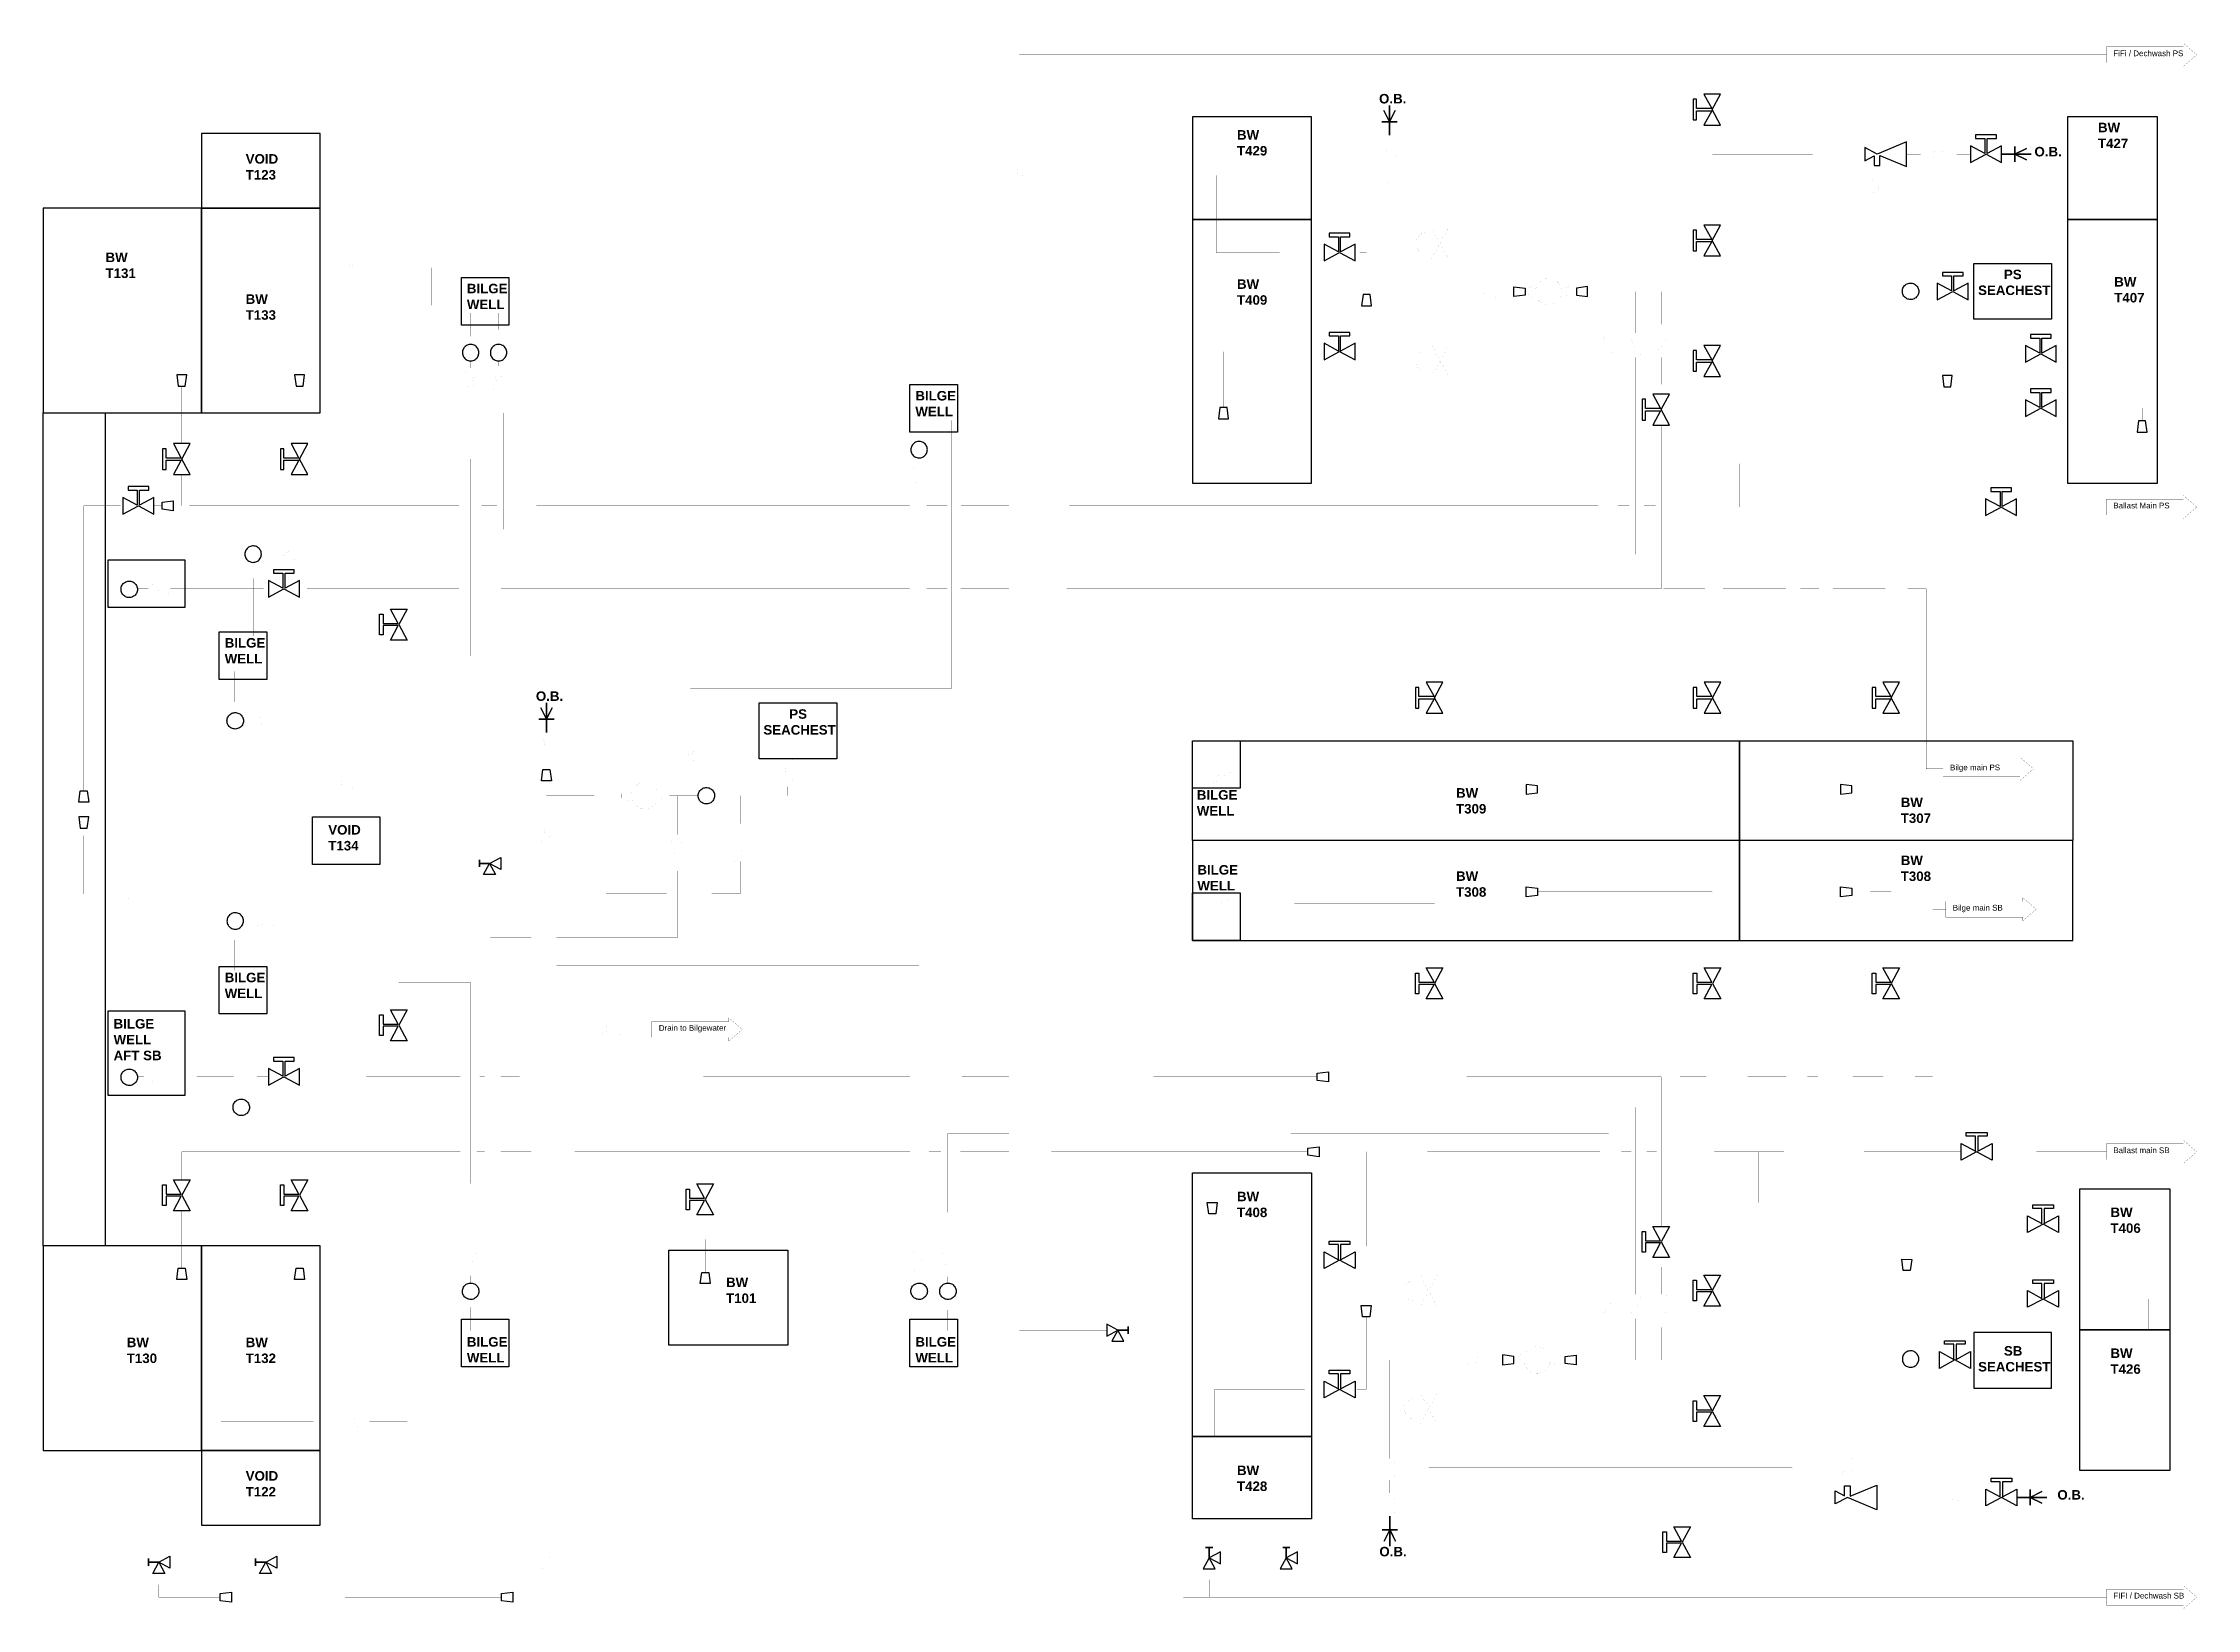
# Model space of a CAD drawing. Extents: x 129096 to 133624, y 117285 to 120578.
import ezdxf

# ---------------------------------------------------------------- set-up
doc = ezdxf.new("R2010")
doc.units = 0
doc.header["$MEASUREMENT"] = 0
for name, color, linetype in [('LAYER01', 7, 'CONTINUOUS'), ('Suction PS', 131, 'CONTINUOUS'), ('Symboler', 42, 'CONTINUOUS'), ('TEKST', 7, 'CONTINUOUS')]:
    doc.layers.add(name, color=color, linetype=linetype)
doc.styles.add('ARIAL', font='ARIAL.TTF', dxfattribs={"height": 12})
doc.styles.add('ARIAL BOLD', font='ARIALBD.TTF')

msp = doc.modelspace()

# ---------------------------------------------------------------- texts
at = {"layer": 'Symboler', "linetype": 'Continuous', "char_height": 12, "attachment_point": 1, "style": 'ARIAL'}
for s, insert, width in [('FiFi / Dechwash PS', (133448.5, 120562.2), 147.311), ('Ballast Main PS', (133448.5, 119611.3), 147.311), ('Bilge main PS', (133105.1, 119060.6), 147.311), ('Bilge main SB', (133110.8, 118765.6), 147.311), ('Drain to Bilgewater', (130390.5, 118512.9), 147.311), ('Ballast main SB', (133448.5, 118255.5), 147.311), ('FIFI / Dechwash SB', (133448.5, 117319), 159.472)]:
    msp.add_mtext(s, dxfattribs=dict(at, insert=insert, width=width))
at = {"layer": 'TEKST', "linetype": 'Continuous', "char_height": 20, "width": 144.128, "attachment_point": 1, "style": 'ARIAL BOLD'}
for s, insert in [('O.B.', (131904.7, 120470.8)), ('BW\\PT427', (133416.2, 120410.2)), ('BW\\PT429', (131606.1, 120394.7)), ('O.B.', (133282.6, 120359.4)), ('VOID\\PT123', (129522, 120344.2)), ('BW\\PT131', (129227.3, 120137.1)), ('       PS\\PSEACHEST', (133164.1, 120101.3)), ('BW\\PT133', (129522, 120049.3)), ('BILGE\\PWELL', (129987, 120071.6)), ('BW\\PT409', (131606.1, 120080.9)), ('BW\\PT407', (133450.4, 120085.7)), ('BILGE\\PWELL', (130929.9, 119846.2)), ('BILGE\\PWELL', (129477.9, 119326.6)), ('O.B.', (130132.1, 119214.5)), ('       PS\\PSEACHEST', (130610.4, 119176.9)), ('BILGE\\PWELL', (131521.6, 119006.8)), ('BW\\PT309', (132066.6, 119011)), ('BW\\PT307', (133001.5, 118991.1)), ('VOID\\PT134', (129695.6, 118933.4)), ('BW\\PT308', (133001.5, 118869.1)), ('BILGE\\PWELL', (131522.8, 118849.3)), ('BW\\PT308', (132066.6, 118836)), ('BILGE\\PWELL', (129477.9, 118622.9)), ('BILGE\\PWELL\\PAFT SB', (129244.3, 118525.6)), ('BW\\PT408', (131606.1, 118162.3)), ('BW\\PT406', (133442.4, 118129.2)), ('BW\\PT101', (130531.9, 117981.8)), ('BW\\PT130', (129272, 117855.5)), ('BW\\PT132', (129522, 117855.5)), ('BILGE\\PWELL', (129987, 117856.7)), ('BILGE\\PWELL', (130929.9, 117856.7)), ('       SB\\PSEACHEST', (133164.1, 117837.7)), ('BW\\PT426', (133442.4, 117832.8)), ('VOID\\PT122', (129522, 117574.9)), ('BW\\PT428', (131606.1, 117586.4)), ('O.B.', (133330.8, 117535)), ('O.B.', (131905.4, 117415.6))]:
    msp.add_mtext(s, dxfattribs=dict(at, insert=insert))

# ---------------------------------------------------------------- linework, layer by layer
at = {"layer": 'LAYER01', "color": 7, "linetype": 'Continuous'}
for points in [[(132925.9, 120358), (132925.9, 120330.2), (132945.6, 120340.9), (132945.6, 120320.1), (132957.6, 120320.1), (132957.6, 120341.6), (133013.3, 120318.2), (133013.3, 120370), (132951.6, 120344.1)], [(132863.7, 117505.8), (132863.7, 117533.5), (132883.4, 117522.9), (132883.4, 117543.7), (132895.4, 117543.7), (132895.4, 117522.2), (132951.1, 117545.5), (132951.1, 117493.8), (132889.4, 117519.7)]]:
    msp.add_lwpolyline(points, close=True, dxfattribs=at)
at = {"layer": 'Suction PS', "linetype": 'Continuous', "const_width": 0.3}
for points in [[(131148.5, 120330.5), (131148.5, 120553), (133434, 120553), (131148.5, 120553), (131148.5, 120330.5)], [(132605.3, 120470.3), (132605.3, 120553), (132605.3, 120470.3)], [(132925.9, 120344.1), (132605.3, 120344.1), (132605.3, 120405.3), (132605.3, 120344.1), (132925.9, 120344.1)], [(131926.9, 120339), (131926.9, 120307.6), (131926.9, 120339)], [(132951.6, 120320.1), (132951.6, 120296.6), (132951.6, 120320.1)], [(133059, 120344.1), (133013.3, 120344.1), (133059, 120344.1)], [(133104, 120344.1), (133148.3, 120344.1), (133104, 120344.1)], [(131148.5, 120285.5), (131148.5, 117871.4), (131332.2, 117871.4), (131148.5, 117871.4), (131148.5, 120285.5)], [(131789.2, 120137.4), (131562.3, 120137.4), (131562.3, 120299.7), (131562.3, 120137.4), (131789.2, 120137.4)], [(132033, 120189.5), (132033, 120270), (132840.2, 120270), (132840.2, 118246.3), (132840.2, 120270), (132033, 120270), (132033, 120189.5)], [(132605.3, 120195.2), (132605.3, 120270), (132605.3, 120195.2)], [(129722, 120105.6), (129476.2, 120105.6), (129476.2, 120263.7), (129476.2, 120105.6), (129722, 120105.6)], [(132105.6, 120055.1), (131926.9, 120055.1), (131926.9, 120262.7), (131926.9, 120055.1), (132105.6, 120055.1)], [(132951.6, 120251.6), (132951.6, 119602.2), (132951.6, 120251.6)], [(131854.3, 120137.4), (131878.5, 120137.4), (131878.5, 120048.9), (131878.5, 120137.4), (131854.3, 120137.4)], [(129766.9, 120105.6), (129912, 120105.6), (129912, 120026.4), (129984.8, 120026.4), (129912, 120026.4), (129912, 120105.6), (129766.9, 120105.6)], [(132033, 120125.3), (132033, 120055.1), (132033, 120125.3)], [(132605.3, 120130.2), (132605.3, 120055.2), (132605.3, 120130.2)], [(132033, 120055.1), (132033, 119941.9), (132033, 120055.1)], [(132187.9, 120055.1), (132150.6, 120055.1), (132187.9, 120055.1)], [(132310.9, 120055.2), (132319.5, 120055.2), (132310.9, 120055.2)], [(132343.3, 120055.2), (133004.9, 120055.2), (132343.3, 120055.2)], [(132387.6, 119962.1), (132387.6, 120055.2), (132387.6, 119962.1)], [(132444.7, 119962.1), (132444.7, 120055.2), (132444.7, 119962.1)], [(132497.9, 119962.1), (132497.9, 120055.2), (132497.9, 119962.1)], [(132605.3, 119941.9), (132605.3, 120055.2), (132605.3, 119941.9)], [(133078.3, 120055.2), (133039.5, 120055.2), (133078.3, 120055.2)], [(133143.3, 120055.2), (133155.1, 120055.2), (133143.3, 120055.2)], [(129994.7, 119944.1), (129994.7, 120009.9), (129994.7, 119944.1)], [(130053.5, 119944.1), (130053.5, 120009.9), (130053.5, 119944.1)], [(131878.5, 120025.2), (131878.5, 119604.8), (131878.5, 120025.2)], [(129994.7, 119889.3), (129994.7, 119909.5), (129994.7, 119889.3)], [(130053.5, 119889.3), (130053.5, 119909.5), (130053.5, 119889.3)], [(131186.7, 119555.3), (132387.6, 119555.3), (132387.6, 119917.1), (132387.6, 119555.3), (131186.7, 119555.3)], [(131789.2, 119928.9), (131577.7, 119928.9), (131577.7, 119811.7), (131577.7, 119928.9), (131789.2, 119928.9)], [(131854.3, 119928.9), (131878.5, 119928.9), (131854.3, 119928.9)], [(132497.9, 119839.4), (132497.9, 119917.1), (132497.9, 119839.4)], [(133263.6, 119924.5), (133099.4, 119924.5), (133099.4, 119878.9), (133099.4, 119924.5), (133263.6, 119924.5)], [(132033, 119877.7), (132033, 119693.3), (132366, 119693.3), (132033, 119693.3), (132033, 119877.7)], [(132605.3, 119876.9), (132605.3, 119693.3), (132605.3, 119876.9)], [(129387.6, 119735.4), (129387.6, 119856.4), (129387.6, 119735.4)], [(129635.3, 119735.4), (129635.3, 119856.4), (129635.3, 119735.4)], [(130063.9, 119844.3), (130063.9, 119555.3), (130918.1, 119555.3), (130063.9, 119555.3), (130063.9, 119844.3)], [(133099.4, 119855.1), (133099.4, 119602.2), (133099.4, 119855.1)], [(130456.7, 119102.3), (130456.7, 119219.9), (131005.1, 119219.9), (131005.1, 119784.5), (131005.1, 119219.9), (130456.7, 119219.9), (130456.7, 119102.3)], [(130937.6, 119740), (130937.6, 119784.5), (130937.6, 119740)], [(131184.9, 119430), (132497.9, 119430), (132497.9, 119774.4), (132497.9, 119430), (131184.9, 119430)], [(133263.6, 119810.2), (133099.4, 119810.2), (133263.6, 119810.2)], [(133328.6, 119810.2), (133509, 119810.2), (133509, 119783.2), (133509, 119810.2), (133328.6, 119810.2)], [(130937.6, 119685.2), (130937.6, 119705.5), (130937.6, 119685.2)], [(132404.6, 119693.3), (132430.7, 119693.3), (132404.6, 119693.3)], [(132460.2, 119693.3), (132486.3, 119693.3), (132460.2, 119693.3)], [(132525.3, 119693.3), (132662.6, 119693.3), (132662.6, 119602.2), (132662.6, 119693.3), (132525.3, 119693.3)], [(129387.6, 119670.4), (129387.6, 119604.8), (129387.6, 119670.4)], [(129635.3, 119670.4), (129635.3, 119604.8), (129635.3, 119670.4)], [(130937.6, 119640.2), (130937.6, 119248.8), (129843.7, 119248.8), (130937.6, 119248.8), (130937.6, 119640.2)], [(129263.9, 119604.8), (129181.6, 119604.8), (129181.6, 119005.3), (129181.6, 119604.8), (129263.9, 119604.8)], [(129346.1, 119604.8), (129328.9, 119604.8), (129346.1, 119604.8)], [(129369.8, 119604.8), (129970.6, 119604.8), (129369.8, 119604.8)], [(130015.1, 119604.8), (130050, 119604.8), (130015.1, 119604.8)], [(130085.9, 119604.8), (130918.1, 119604.8), (130085.9, 119604.8)], [(130951.1, 119604.8), (130997.2, 119604.8), (130951.1, 119604.8)], [(131020.1, 119604.8), (131126.4, 119604.8), (131020.1, 119604.8)], [(131186.7, 119604.8), (132366, 119604.8), (131186.7, 119604.8)], [(132009.1, 117674.3), (132009.1, 117582.6), (132773.6, 117582.6), (132773.6, 119602.2), (132773.6, 117582.6), (132009.1, 117582.6), (132009.1, 117674.3)], [(132404.6, 119604.8), (132430.7, 119604.8), (132404.6, 119604.8)], [(132460.2, 119604.8), (132486.3, 119604.8), (132460.2, 119604.8)], [(132525.3, 119602.2), (132821.9, 119602.2), (132525.3, 119602.2)], [(132605.5, 119233.7), (132605.5, 119602.2), (132605.5, 119233.7)], [(132857.7, 119602.2), (133180, 119602.2), (132857.7, 119602.2)], [(132981.7, 119233.7), (132981.7, 119602.2), (132981.7, 119233.7)], [(133245, 119602.2), (133434, 119602.2), (133245, 119602.2)], [(130951.1, 119555.3), (130997.2, 119555.3), (130951.1, 119555.3)], [(131020.1, 119555.3), (131126.4, 119555.3), (131020.1, 119555.3)], [(129582.1, 119502.6), (129554.8, 119502.6), (129582.1, 119502.6)], [(129627, 119502.6), (129970.6, 119502.6), (129627, 119502.6)], [(130015.1, 119502.6), (130918.1, 119502.6), (130015.1, 119502.6)], [(130951.1, 119502.6), (130997.2, 119502.6), (130951.1, 119502.6)], [(131020.1, 119502.6), (131126.4, 119502.6), (131020.1, 119502.6)], [(129537.8, 119485.7), (129537.8, 119330.8), (129537.8, 119485.7)], [(129318.3, 119430), (129294.4, 119430), (129318.3, 119430)], [(129569.9, 119430), (129363.3, 119430), (129569.9, 119430)], [(129635, 119430), (129970.6, 119430), (129635, 119430)], [(129843.7, 119387.5), (129843.7, 119430), (129843.7, 119387.5)], [(130015.1, 119430), (130918.1, 119430), (130015.1, 119430)], [(130951.1, 119430), (130997.2, 119430), (130951.1, 119430)], [(131020.1, 119430), (131126.4, 119430), (131020.1, 119430)], [(132497.9, 119430), (132589.7, 119430), (132497.9, 119430)], [(132621.4, 119430), (132760.6, 119430), (132621.4, 119430)], [(132788.2, 119430), (132829.3, 119430), (132788.2, 119430)], [(132853.8, 119430), (132969.4, 119430), (132853.8, 119430)], [(133000.6, 119430.2), (133054.9, 119430.2), (133054.9, 119051.5), (133090.5, 119051.5), (133054.9, 119051.5), (133054.9, 119430.2), (133000.6, 119430.2)], [(129843.7, 119322.5), (129843.7, 118545), (129843.7, 119322.5)], [(129499.1, 119169.6), (129499.1, 119256.5), (129499.1, 119169.6)], [(129541.1, 119153.5), (129517.2, 119153.5), (129541.1, 119153.5)], [(129586.1, 119153.5), (129843.7, 119153.5), (129586.1, 119153.5)], [(132605.5, 119168.7), (132605.5, 119008.6), (132237.7, 119008.6), (132605.5, 119008.6), (132605.5, 119168.7)], [(132898.6, 119008.6), (132981.7, 119008.6), (132981.7, 119168.7), (132981.7, 119008.6), (132898.6, 119008.6)], [(130154.2, 119082.8), (130154.2, 119050), (130154.2, 119082.8)], [(130456.7, 119057.4), (130456.7, 118995), (130456.7, 119057.4)], [(129702.9, 119021.9), (129679.1, 119021.9), (129679.1, 118867.3), (129679.1, 119021.9), (129702.9, 119021.9)], [(130154.2, 119026.2), (130154.2, 118941.7), (130154.2, 119026.2)], [(130661.1, 119027.7), (130661.1, 118995.2), (130507.8, 118995.2), (130661.1, 118995.2), (130661.1, 119027.7)], [(130311.4, 118994.9), (130154.2, 118994.9), (130311.4, 118994.9)], [(130410.7, 118995), (130473.2, 118995), (130410.7, 118995)], [(130429, 118901.9), (130429, 118995), (130429, 118901.9)], [(130561.6, 118901.9), (130561.6, 118995.2), (130561.6, 118901.9)], [(130621.5, 118901.9), (130621.5, 118995.2), (130621.5, 118901.9)], [(130154.2, 117405.7), (130154.2, 118896.7), (130154.2, 117405.7)], [(130058.3, 118852.9), (130154.2, 118852.9), (130058.3, 118852.9)], [(130429, 118856.9), (130429, 118696.4), (130175, 118696.4), (130429, 118696.4), (130429, 118856.9)], [(130452.3, 118788.8), (130561.6, 118788.8), (130561.6, 118856.9), (130561.6, 118788.8), (130452.3, 118788.8)], [(130621.5, 118856.9), (130621.5, 118745.6), (130452.3, 118745.6), (130621.5, 118745.6), (130621.5, 118856.9)], [(129312, 118788.5), (129825.1, 118788.5), (129312, 118788.5)], [(129867, 118788.5), (130126.1, 118788.5), (129867, 118788.5)], [(130175, 118788.8), (130407, 118788.8), (130175, 118788.8)], [(132605.5, 118633), (132605.5, 118793), (132237.7, 118793), (132605.5, 118793), (132605.5, 118633)], [(132898.6, 118793), (132981.7, 118793), (132981.7, 118633), (132981.7, 118793), (132898.6, 118793)], [(129541.1, 118730.9), (129517.2, 118730.9), (129541.1, 118730.9)], [(129586.1, 118730.9), (129843.7, 118730.9), (129586.1, 118730.9)], [(130126.1, 118745.6), (129843.7, 118745.6), (130126.1, 118745.6)], [(130407, 118745.6), (130175, 118745.6), (130407, 118745.6)], [(133005.3, 118404), (133068.7, 118404), (133068.7, 118756.4), (133096.3, 118756.4), (133068.7, 118756.4), (133068.7, 118404), (133005.3, 118404)], [(129499.1, 118714.8), (129499.1, 118627.9), (129499.1, 118714.8)], [(130126.1, 118696.4), (130036.2, 118696.4), (130036.2, 117870.1), (130036.2, 118696.4), (130126.1, 118696.4)], [(130937.6, 118035.7), (130937.6, 118637.3), (130175, 118637.3), (130937.6, 118637.3), (130937.6, 118035.7)], [(130006.7, 118637.2), (129843.7, 118637.2), (130006.7, 118637.2)], [(130126.1, 118637.2), (130058, 118637.2), (130126.1, 118637.2)], [(129512.9, 118357.2), (129512.9, 118551.2), (129512.9, 118357.2)], [(132021.6, 118567.9), (132021.6, 118404), (132021.6, 118567.9)], [(132605.5, 118567.9), (132605.5, 118246.3), (132605.5, 118567.9)], [(132981.7, 118567.9), (132981.7, 118246.3), (132981.7, 118567.9)], [(130263.8, 118503.7), (130154.2, 118503.7), (130263.8, 118503.7)], [(130308.8, 118503.7), (130376, 118503.7), (130308.8, 118503.7)], [(129843.7, 118479.9), (129843.7, 118404), (129843.7, 118479.9)], [(129318.3, 118404), (129294.4, 118404), (129318.3, 118404)], [(129363.3, 118404), (129496.8, 118404), (129363.3, 118404)], [(129529.1, 118404), (129569.9, 118404), (129529.1, 118404)], [(129635, 118404), (129973.3, 118404), (129635, 118404)], [(130007, 118404), (130024.2, 118404), (130007, 118404)], [(130126.1, 118404), (130058, 118404), (130126.1, 118404)], [(130175, 118404), (130918.4, 118404), (130175, 118404)], [(130957, 118404), (131126.4, 118404), (130957, 118404)], [(131184.9, 118404), (131774.4, 118404), (131184.9, 118404)], [(131798.2, 118404), (132497.9, 118404), (132497.9, 118089.4), (132497.9, 118404), (131798.2, 118404)], [(132497.9, 118404), (132592.5, 118404), (132497.9, 118404)], [(132622.4, 118404), (132760.8, 118404), (132622.4, 118404)], [(132789.2, 118404), (132827.8, 118404), (132789.2, 118404)], [(132853.9, 118404), (132965, 118404), (132853.9, 118404)], [(129530, 118339.7), (129973.3, 118339.7), (129530, 118339.7)], [(130007, 118339.7), (130024.2, 118339.7), (130007, 118339.7)], [(130126.1, 118339.7), (130058, 118339.7), (130126.1, 118339.7)], [(130175, 118339.7), (130918.4, 118339.7), (130175, 118339.7)], [(130957, 118339.7), (131126.4, 118339.7), (130957, 118339.7)], [(131184.9, 118339.7), (132444.7, 118339.7), (132444.7, 117946.7), (132444.7, 118339.7), (131184.9, 118339.7)], [(130998.1, 118035.7), (130998.1, 118284.8), (131126.4, 118284.8), (130998.1, 118284.8), (130998.1, 118035.7)], [(131184.9, 118284.8), (132387.6, 118284.8), (132387.6, 117946.7), (132387.6, 118284.8), (131184.9, 118284.8)], [(129387.6, 118187.5), (129387.6, 118246.4), (129973.3, 118246.4), (129387.6, 118246.4), (129387.6, 118187.5)], [(130007, 118246.4), (130024.2, 118246.4), (130007, 118246.4)], [(130126.1, 118246.4), (130058, 118246.4), (130126.1, 118246.4)], [(130175, 118246.4), (130918.4, 118246.4), (130175, 118246.4)], [(130957, 118246.4), (130984, 118246.4), (130957, 118246.4)], [(131019.2, 118246.4), (131126.4, 118246.4), (131019.2, 118246.4)], [(131186.3, 118246.4), (131754.9, 118246.4), (131186.3, 118246.4)], [(131778.7, 118246.3), (132369, 118246.3), (131778.7, 118246.3)], [(131877.6, 117922.8), (131877.6, 118246.3), (131877.6, 117922.8)], [(132401.1, 118246.3), (132434.8, 118246.3), (132401.1, 118246.3)], [(132454.6, 118246.3), (132488.3, 118246.3), (132454.6, 118246.3)], [(132517.4, 118246.3), (132756.3, 118246.3), (132517.4, 118246.3)], [(132517.4, 118139.5), (132701.9, 118139.5), (132701.9, 118246.3), (132701.9, 118139.5), (132517.4, 118139.5)], [(132796.6, 118246.3), (133128.6, 118246.3), (132796.6, 118246.3)], [(132889.4, 117612.2), (132889.4, 118246.3), (132889.4, 117612.2)], [(133014.1, 118020.2), (133014.1, 118246.3), (133014.1, 118020.2)], [(133193.6, 118246.3), (133434, 118246.3), (133193.6, 118246.3)], [(132009.1, 117986.1), (132009.1, 118139.5), (132369, 118139.5), (132009.1, 118139.5), (132009.1, 117986.1)], [(132401.1, 118139.5), (132434.8, 118139.5), (132401.1, 118139.5)], [(132454.6, 118139.5), (132488.3, 118139.5), (132454.6, 118139.5)], [(132605.3, 117986.9), (132605.3, 118139.5), (132605.3, 117986.9)], [(129387.6, 118122.5), (129387.6, 118001.5), (129387.6, 118122.5)], [(129635.3, 118122.5), (129635.3, 118001.5), (129635.3, 118122.5)], [(130488, 118113.8), (130488, 117992.8), (130488, 118113.8)], [(131789.2, 118018.3), (131554.1, 118018.3), (131554.1, 118116.1), (131554.1, 118018.3), (131789.2, 118018.3)], [(133268.1, 118094.4), (133014.1, 118094.4), (133268.1, 118094.4)], [(133333.2, 118094.4), (133413.3, 118094.4), (133333.2, 118094.4)], [(131854.3, 118018.3), (131877.6, 118018.3), (131854.3, 118018.3)], [(132497.9, 118024.4), (132497.9, 117946.7), (132497.9, 118024.4)], [(129994.7, 117990.7), (129994.7, 117970.4), (129994.7, 117990.7)], [(130937.6, 117990.7), (130937.6, 117970.4), (130937.6, 117990.7)], [(130998.1, 117990.7), (130998.1, 117970.4), (130998.1, 117990.7)], [(133268.1, 117936.8), (133014.1, 117936.8), (133014.1, 117996.5), (133014.1, 117936.8), (133268.1, 117936.8)], [(129994.7, 117935.9), (129994.7, 117870.1), (129994.7, 117935.9)], [(130937.6, 117935.9), (130937.6, 117870.1), (130937.6, 117935.9)], [(130998.1, 117935.9), (130998.1, 117870.1), (130998.1, 117935.9)], [(132009.1, 117921.9), (132009.1, 117808.7), (132009.1, 117921.9)], [(132605.3, 117921.9), (132605.3, 117808.6), (132605.3, 117921.9)], [(133333.2, 117936.8), (133523.1, 117936.8), (133523.1, 117872.3), (133523.1, 117936.8), (133333.2, 117936.8)], [(131854.3, 117746.6), (131877.6, 117746.6), (131877.6, 117899.1), (131877.6, 117746.6), (131854.3, 117746.6)], [(132387.6, 117901.7), (132387.6, 117808.6), (132387.6, 117901.7)], [(132444.7, 117901.7), (132444.7, 117808.6), (132444.7, 117901.7)], [(132497.9, 117901.7), (132497.9, 117808.6), (132497.9, 117901.7)], [(129760.6, 117678.6), (129861.7, 117678.6), (129861.7, 117814.8), (129982.5, 117814.8), (129861.7, 117814.8), (129861.7, 117678.6), (129760.6, 117678.6)], [(132081.8, 117808.7), (131927.5, 117808.7), (131927.5, 117601.2), (131927.5, 117808.7), (132081.8, 117808.7)], [(132009.1, 117738.5), (132009.1, 117808.7), (132009.1, 117738.5)], [(132164.1, 117808.7), (132126.7, 117808.7), (132164.1, 117808.7)], [(132287.1, 117808.6), (132295.7, 117808.6), (132287.1, 117808.6)], [(132319.4, 117808.6), (132756.3, 117808.6), (132319.4, 117808.6)], [(132605.3, 117733.6), (132605.3, 117808.6), (132605.3, 117733.6)], [(132794, 117808.6), (132873.9, 117808.6), (132794, 117808.6)], [(132909.4, 117808.6), (133005, 117808.6), (132909.4, 117808.6)], [(133082.9, 117808.6), (133039.4, 117808.5), (133082.9, 117808.6)], [(133147.9, 117808.6), (133155.1, 117808.6), (133147.9, 117808.6)], [(131789.2, 117746.6), (131558.8, 117746.6), (131558.8, 117647.5), (131558.8, 117746.6), (131789.2, 117746.6)], [(129715.6, 117678.6), (129469.9, 117678.6), (129469.9, 117618.3), (129469.9, 117678.6), (129715.6, 117678.6)], [(132605.3, 117668.6), (132605.3, 117582.6), (132605.3, 117668.6)], [(131927.5, 117524.8), (131927.5, 117556.2), (131927.5, 117524.8)], [(132889.4, 117543.7), (132889.4, 117567.2), (132889.4, 117543.7)], [(132863.7, 117519.7), (132541.7, 117519.7), (132541.7, 117458), (132541.7, 117519.7), (132863.7, 117519.7)], [(132951.1, 117519.7), (133091.3, 117519.7), (132951.1, 117519.7)], [(133136.3, 117519.7), (133180.5, 117519.7), (133136.3, 117519.7)], [(129339.4, 117359.9), (129339.4, 117309.8), (129468.5, 117309.8), (129339.4, 117309.8), (129339.4, 117359.9)], [(129564, 117359.9), (129564, 117309.8), (129564, 117359.9)], [(130154.2, 117360.7), (130154.2, 117309.8), (130154.2, 117360.7)], [(131547.6, 117369.2), (131547.6, 117309.8), (131547.6, 117369.2)], [(131709.6, 117369.2), (131709.6, 117309.8), (131709.6, 117369.2)], [(129492.2, 117309.8), (130059.9, 117309.8), (129492.2, 117309.8)], [(130083.7, 117309.8), (133434, 117309.8), (130083.7, 117309.8)]]:
    msp.add_lwpolyline(points, close=True, dxfattribs=at)
at = {"layer": 'Suction PS'}
for points in [[(131910.6, 120412.3), (131943.1, 120412.3), (131910.6, 120412.3)], [(131926.9, 120384), (131926.9, 120412.3), (131926.9, 120384)], [(133241.6, 120327.9), (133241.6, 120360.3), (133241.6, 120327.9)], [(133213.3, 120344.1), (133241.6, 120344.1), (133213.3, 120344.1)], [(130138, 119156), (130170.4, 119156), (130138, 119156)], [(130154.2, 119127.7), (130154.2, 119156), (130154.2, 119127.7)], [(133245.6, 117519.7), (133273.9, 117519.7), (133245.6, 117519.7)], [(133273.9, 117503.4), (133273.9, 117535.9), (133273.9, 117503.4)], [(131927.5, 117479.8), (131927.5, 117451.5), (131927.5, 117479.8)], [(131911.3, 117451.5), (131943.7, 117451.5), (131911.3, 117451.5)]]:
    msp.add_lwpolyline(points, dxfattribs=at)
for points in [[(131926.9, 120446.7), (131926.9, 120412.3), (131928.1, 120414.7), (131934.1, 120426.7), (131938.9, 120436.3), (131926.9, 120412.3), (131914.9, 120436.3), (131926.9, 120412.3), (131926.9, 120446.7)], [(133276, 120344.1), (133241.6, 120344.1), (133244, 120345.3), (133256, 120351.3), (133265.6, 120356.1), (133241.6, 120344.1), (133265.6, 120332.1), (133241.6, 120344.1), (133276, 120344.1)], [(130154.2, 119190.4), (130154.2, 119156), (130155.4, 119158.4), (130161.4, 119170.4), (130166.2, 119180), (130154.2, 119156), (130142.2, 119180), (130154.2, 119156), (130154.2, 119190.4)], [(133308.3, 117519.7), (133273.9, 117519.7), (133276.3, 117520.9), (133288.3, 117526.9), (133297.9, 117531.7), (133273.9, 117519.7), (133297.9, 117507.7), (133273.9, 117519.7), (133308.3, 117519.7)], [(131927.5, 117417.1), (131927.5, 117451.5), (131928.7, 117449.1), (131934.7, 117437.1), (131939.5, 117427.5), (131927.5, 117451.5), (131915.5, 117427.5), (131927.5, 117451.5), (131927.5, 117417.1)]]:
    msp.add_lwpolyline(points, close=True, dxfattribs=at)
at = {"layer": 'Suction PS', "linetype": 'Continuous', "const_width": 0.3}
for points in [[(133328.6, 119924.5), (133393.6, 119924.5), (133393.6, 120299.7), (133393.6, 119924.5), (133328.6, 119924.5)], [(131184.9, 119502.6), (132444.7, 119502.6), (132444.7, 119917.1), (132444.7, 119502.6), (131184.9, 119502.6)], [(129994.7, 119844.3), (129994.7, 119288.9), (129843.7, 119288.9), (129994.7, 119288.9), (129994.7, 119844.3)], [(132021.6, 119233.7), (132021.6, 119430), (132021.6, 119233.7)], [(131596.4, 119033.2), (132021.6, 119033.2), (132021.6, 119168.7), (132021.6, 119033.2), (131596.4, 119033.2)], [(129747.9, 119021.9), (129843.7, 119021.9), (129747.9, 119021.9)], [(129181.6, 118926.7), (129181.6, 118788.5), (129267, 118788.5), (129181.6, 118788.5), (129181.6, 118926.7)], [(131596.4, 118768.4), (132021.6, 118768.4), (132021.6, 118633), (132021.6, 118768.4), (131596.4, 118768.4)], [(129994.7, 118035.7), (129994.7, 118602.4), (129843.7, 118602.4), (129994.7, 118602.4), (129994.7, 118035.7)], [(132541.7, 117393), (132541.7, 117309.8), (132541.7, 117393)]]:
    msp.add_lwpolyline(points, dxfattribs=at)
at = {"layer": 'Symboler', "linetype": 'Continuous'}
for points in [[(133434, 120536.4, 0.3, 0.3, 0), (133434, 120569.7, 0.3, 0.3, 0), (133595.8, 120569.7, 0.3, 0.3, 0), (133595.8, 120577.4, 0.3, 0.3, 0), (133623.9, 120553, 0.3, 0.3, 0), (133595.8, 120528.6, 0.3, 0.3, 0), (133595.8, 120536.4, 0.3, 0.3, 0), (133434, 120536.4, 0.3, 0.3, 0), (133434, 120553, 0, 0, 0)], [(132310.9, 120050.5, 0.0405, 0.0405, 0), (132304.8, 120050.5, 0.0405, 0.0405, 0), (132304.8, 120042.6, 0.0405, 0.0405, 0), (132295.2, 120050.5, 0.0405, 0.0405, 0), (132288.5, 120050.5, 0.0405, 0.0405, -0.413831), (132256.4, 120027.8, 0.0405, 0.0405, 0), (132256.4, 120027.8, 0.0405, 0.0405, -0.315826), (132233.8, 120050.4, 0.0405, 0.0405, 0), (132227.6, 120050.4, 0.0405, 0.0405, 0), (132227.6, 120042.5, 0.0405, 0.0405, 0), (132218, 120050.4, 0.0405, 0.0405, 0), (132211.7, 120050.4, 0.0405, 0.0405, 0), (132211.7, 120059.9, 0.0405, 0.0405, 0), (132217.9, 120059.9, 0.0405, 0.0405, 0), (132227.5, 120067.9, 0.0405, 0.0405, 0), (132227.5, 120059.9, 0.0405, 0.0405, 0), (132233.8, 120059.9, 0.0405, 0.0405, -0.841554), (132288.5, 120060, 0.0405, 0.0405, 0), (132295.1, 120060, 0.0405, 0.0405, 0), (132304.7, 120068, 0.0405, 0.0405, 0), (132304.7, 120060, 0.0405, 0.0405, 0), (132310.9, 120060, 0.027, 0.027, 0)], [(133434, 119585.5, 0.3, 0.3, 0), (133434, 119618.8, 0.3, 0.3, 0), (133595.8, 119618.8, 0.3, 0.3, 0), (133595.8, 119626.6, 0.3, 0.3, 0), (133623.9, 119602.2, 0.3, 0.3, 0), (133595.8, 119577.8, 0.3, 0.3, 0), (133595.8, 119585.5, 0.3, 0.3, 0), (133434, 119585.5, 0.3, 0.3, 0), (133434, 119602.2, 0, 0, 0)], [(133090.5, 119034.8, 0.3, 0.3, 0), (133090.5, 119068.1, 0.3, 0.3, 0), (133252.4, 119068.1, 0.3, 0.3, 0), (133252.4, 119075.9, 0.3, 0.3, 0), (133280.5, 119051.5, 0.3, 0.3, 0), (133252.4, 119027.1, 0.3, 0.3, 0), (133252.4, 119034.8, 0.3, 0.3, 0), (133090.5, 119034.8, 0.3, 0.3, 0), (133090.5, 119051.5, 0, 0, 0)], [(130410.7, 118990.2, 0.0405, 0.0405, 0), (130404.5, 118990.2, 0.0405, 0.0405, 0), (130404.5, 118982.3, 0.0405, 0.0405, 0), (130394.9, 118990.2, 0.0405, 0.0405, 0), (130388.2, 118990.2, 0.0405, 0.0405, -0.413831), (130356.2, 118967.6, 0.0405, 0.0405, 0), (130356.2, 118967.6, 0.0405, 0.0405, -0.315826), (130333.5, 118990.1, 0.0405, 0.0405, 0), (130327.3, 118990.1, 0.0405, 0.0405, 0), (130327.3, 118982.2, 0.0405, 0.0405, 0), (130317.7, 118990.1, 0.0405, 0.0405, 0), (130311.4, 118990.1, 0.0405, 0.0405, 0), (130311.4, 118999.7, 0.0405, 0.0405, 0), (130317.7, 118999.7, 0.0405, 0.0405, 0), (130327.2, 119007.6, 0.0405, 0.0405, 0), (130327.2, 118999.7, 0.0405, 0.0405, 0), (130333.5, 118999.7, 0.0405, 0.0405, -0.841554), (130388.2, 118999.8, 0.0405, 0.0405, 0), (130394.8, 118999.8, 0.0405, 0.0405, 0), (130404.4, 119007.7, 0.0405, 0.0405, 0), (130404.4, 118999.8, 0.0405, 0.0405, 0), (130410.7, 118999.8, 0.027, 0.027, 0)], [(133096.3, 118739.8, 0.3, 0.3, 0), (133096.3, 118773.1, 0.3, 0.3, 0), (133258.1, 118773.1, 0.3, 0.3, 0), (133258.1, 118780.8, 0.3, 0.3, 0), (133286.3, 118756.4, 0.3, 0.3, 0), (133258.1, 118732, 0.3, 0.3, 0), (133258.1, 118739.8, 0.3, 0.3, 0), (133096.3, 118739.8, 0.3, 0.3, 0), (133096.3, 118756.4, 0, 0, 0)], [(130376, 118487.1, 0.3, 0.3, 0), (130376, 118520.4, 0.3, 0.3, 0), (130537.8, 118520.4, 0.3, 0.3, 0), (130537.8, 118528.1, 0.3, 0.3, 0), (130566, 118503.7, 0.3, 0.3, 0), (130537.8, 118479.3, 0.3, 0.3, 0), (130537.8, 118487.1, 0.3, 0.3, 0), (130376, 118487.1, 0.3, 0.3, 0), (130376, 118503.7, 0, 0, 0)], [(133434, 118229.7, 0.3, 0.3, 0), (133434, 118263, 0.3, 0.3, 0), (133595.8, 118263, 0.3, 0.3, 0), (133595.8, 118270.7, 0.3, 0.3, 0), (133623.9, 118246.3, 0.3, 0.3, 0), (133595.8, 118221.9, 0.3, 0.3, 0), (133595.8, 118229.7, 0.3, 0.3, 0), (133434, 118229.7, 0.3, 0.3, 0), (133434, 118246.3, 0, 0, 0)], [(132287.1, 117813.3, 0.0405, 0.0405, 0), (132280.9, 117813.3, 0.0405, 0.0405, 0), (132280.9, 117821.2, 0.0405, 0.0405, 0), (132271.4, 117813.3, 0.0405, 0.0405, 0), (132264.7, 117813.3, 0.0405, 0.0405, 0.413831), (132232.6, 117836, 0.0405, 0.0405, 0), (132232.6, 117836, 0.0405, 0.0405, 0.315826), (132209.9, 117813.4, 0.0405, 0.0405, 0), (132203.7, 117813.4, 0.0405, 0.0405, 0), (132203.7, 117821.3, 0.0405, 0.0405, 0), (132194.2, 117813.4, 0.0405, 0.0405, 0), (132187.8, 117813.4, 0.0405, 0.0405, 0), (132187.8, 117803.9, 0.0405, 0.0405, 0), (132194.1, 117803.9, 0.0405, 0.0405, 0), (132203.7, 117795.9, 0.0405, 0.0405, 0), (132203.7, 117803.9, 0.0405, 0.0405, 0), (132209.9, 117803.9, 0.0405, 0.0405, 0.841554), (132264.6, 117803.8, 0.0405, 0.0405, 0), (132271.3, 117803.8, 0.0405, 0.0405, 0), (132280.8, 117795.8, 0.0405, 0.0405, 0), (132280.8, 117803.8, 0.0405, 0.0405, 0), (132287.1, 117803.8, 0.027, 0.027, 0)], [(133434, 117293.1, 0.3, 0.3, 0), (133434, 117326.5, 0.3, 0.3, 0), (133595.8, 117326.5, 0.3, 0.3, 0), (133595.8, 117334.2, 0.3, 0.3, 0), (133623.9, 117309.8, 0.3, 0.3, 0), (133595.8, 117285.4, 0.3, 0.3, 0), (133595.8, 117293.1, 0.3, 0.3, 0), (133434, 117293.1, 0.3, 0.3, 0), (133434, 117309.8, 0, 0, 0)]]:
    msp.add_lwpolyline(points, format="xyseb", close=True, dxfattribs=at)
at = {"layer": 'Symboler'}
for points in [[(132564.9, 120459.6), (132564.9, 120416), (132572.4, 120416), (132572.4, 120435.5), (132604.1, 120435.5), (132587.7, 120405.3), (132622.8, 120405.3), (132605.3, 120437.8), (132622.8, 120470.3), (132587.7, 120470.3), (132604.1, 120440.1), (132572.4, 120440.1), (132572.4, 120459.6), (132564.9, 120459.6)], [(133202.6, 120384.5), (133159, 120384.5), (133159, 120377), (133178.5, 120377), (133178.5, 120345.3), (133148.3, 120361.6), (133148.3, 120326.5), (133180.8, 120344.1), (133213.3, 120326.5), (133213.3, 120361.6), (133183.1, 120345.3), (133183.1, 120377), (133202.6, 120377), (133202.6, 120384.5)], [(131843.5, 120177.8), (131799.9, 120177.8), (131799.9, 120170.3), (131819.5, 120170.3), (131819.5, 120138.6), (131789.2, 120155), (131789.2, 120119.9), (131821.7, 120137.4), (131854.3, 120119.9), (131854.3, 120155), (131824, 120138.6), (131824, 120170.3), (131843.5, 120170.3), (131843.5, 120177.8)], [(132564.9, 120184.5), (132564.9, 120140.9), (132572.4, 120140.9), (132572.4, 120160.5), (132604.1, 120160.5), (132587.7, 120130.2), (132622.8, 120130.2), (132605.3, 120162.7), (132622.8, 120195.2), (132587.7, 120195.2), (132604.1, 120165), (132572.4, 120165), (132572.4, 120184.5), (132564.9, 120184.5)], [(133132.6, 120095.6), (133089, 120095.6), (133089, 120088.1), (133108.5, 120088.1), (133108.5, 120056.5), (133078.3, 120072.8), (133078.3, 120037.7), (133110.8, 120055.2), (133143.3, 120037.7), (133143.3, 120072.8), (133113.1, 120056.5), (133113.1, 120088.1), (133132.6, 120088.1), (133132.6, 120095.6)], [(133025.6, 120072.8), (133027.7, 120072.2), (133029.8, 120071.4), (133031.6, 120070.3), (133033.4, 120069), (133035, 120067.5), (133036.3, 120065.8), (133037.5, 120064), (133038.4, 120062), (133039, 120059.9), (133039.4, 120057.8), (133039.5, 120055.6), (133039.3, 120053.4), (133038.9, 120051.3), (133038.2, 120049.2), (133037.2, 120047.3), (133036.1, 120045.5), (133034.7, 120043.8), (133033, 120042.3), (133031.3, 120041.1), (133029.4, 120040.1), (133027.3, 120039.3), (133025.2, 120038.8), (133023.1, 120038.5), (133020.9, 120038.6), (133018.7, 120038.9), (133016.6, 120039.4), (133014.6, 120040.2), (133012.7, 120041.3), (133011, 120042.6), (133009.4, 120044.1), (133008.1, 120045.8), (133006.9, 120047.7), (133006, 120049.6), (133005.4, 120051.7), (133005, 120053.9), (133004.9, 120056), (133005, 120058.2), (133005.5, 120060.3), (133006.2, 120062.4), (133007.1, 120064.3), (133008.3, 120066.2), (133009.7, 120067.8), (133011.3, 120069.3), (133013.1, 120070.5), (133015, 120071.6), (133017, 120072.3), (133019.2, 120072.9), (133021.3, 120073.1), (133023.5, 120073.1)], [(131843.5, 119969.3), (131799.9, 119969.3), (131799.9, 119961.8), (131819.5, 119961.8), (131819.5, 119930.1), (131789.2, 119946.5), (131789.2, 119911.4), (131821.7, 119928.9), (131854.3, 119911.4), (131854.3, 119946.5), (131824, 119930.1), (131824, 119961.8), (131843.5, 119961.8), (131843.5, 119969.3)], [(133317.9, 119964.9), (133274.3, 119964.9), (133274.3, 119957.4), (133293.8, 119957.4), (133293.8, 119925.8), (133263.6, 119942.1), (133263.6, 119907), (133296.1, 119924.5), (133328.6, 119907), (133328.6, 119942.1), (133298.4, 119925.8), (133298.4, 119957.4), (133317.9, 119957.4), (133317.9, 119964.9)], [(129998.4, 119909.9), (130000.5, 119910.4), (130002.5, 119911.3), (130004.4, 119912.3), (130006.1, 119913.6), (130007.7, 119915.1), (130009, 119916.8), (130010.2, 119918.7), (130011.1, 119920.7), (130011.7, 119922.7), (130012.1, 119924.9), (130012.2, 119927), (130012.1, 119929.2), (130011.6, 119931.3), (130010.9, 119933.4), (130010, 119935.4), (130008.8, 119937.2), (130007.4, 119938.8), (130005.8, 119940.3), (130004, 119941.6), (130002.1, 119942.6), (130000.1, 119943.4), (129997.9, 119943.9), (129995.8, 119944.1), (129993.6, 119944.1), (129991.5, 119943.8), (129989.4, 119943.2), (129987.3, 119942.4), (129985.5, 119941.3), (129983.7, 119940), (129982.1, 119938.5), (129980.8, 119936.8), (129979.6, 119935), (129978.7, 119933), (129978.1, 119930.9), (129977.7, 119928.8), (129977.6, 119926.6), (129977.8, 119924.4), (129978.2, 119922.3), (129978.9, 119920.3), (129979.9, 119918.3), (129981, 119916.5), (129982.4, 119914.8), (129984.1, 119913.4), (129985.8, 119912.1), (129987.7, 119911.1), (129989.8, 119910.3), (129991.9, 119909.8), (129994, 119909.5), (129996.2, 119909.6)], [(130057.1, 119909.9), (130059.2, 119910.4), (130061.2, 119911.3), (130063.1, 119912.3), (130064.9, 119913.6), (130066.4, 119915.1), (130067.8, 119916.8), (130068.9, 119918.7), (130069.8, 119920.7), (130070.5, 119922.7), (130070.9, 119924.9), (130071, 119927), (130070.8, 119929.2), (130070.4, 119931.3), (130069.7, 119933.4), (130068.7, 119935.4), (130067.5, 119937.2), (130066.1, 119938.8), (130064.5, 119940.3), (130062.7, 119941.6), (130060.8, 119942.6), (130058.8, 119943.4), (130056.7, 119943.9), (130054.5, 119944.1), (130052.4, 119944.1), (130050.2, 119943.8), (130048.1, 119943.2), (130046.1, 119942.4), (130044.2, 119941.3), (130042.5, 119940), (130040.9, 119938.5), (130039.5, 119936.8), (130038.4, 119935), (130037.5, 119933), (130036.8, 119930.9), (130036.5, 119928.8), (130036.4, 119926.6), (130036.5, 119924.4), (130037, 119922.3), (130037.7, 119920.3), (130038.6, 119918.3), (130039.8, 119916.5), (130041.2, 119914.8), (130042.8, 119913.4), (130044.6, 119912.1), (130046.5, 119911.1), (130048.5, 119910.3), (130050.6, 119909.8), (130052.8, 119909.5), (130055, 119909.6)], [(132564.9, 119931.2), (132564.9, 119887.6), (132572.4, 119887.6), (132572.4, 119907.1), (132604.1, 119907.1), (132587.7, 119876.9), (132622.8, 119876.9), (132605.3, 119909.4), (132622.8, 119941.9), (132587.7, 119941.9), (132604.1, 119911.7), (132572.4, 119911.7), (132572.4, 119931.2), (132564.9, 119931.2)], [(132457.6, 119828.7), (132457.6, 119785.1), (132465.1, 119785.1), (132465.1, 119804.6), (132496.7, 119804.6), (132480.4, 119774.4), (132515.5, 119774.4), (132497.9, 119806.9), (132515.5, 119839.4), (132480.4, 119839.4), (132496.7, 119809.2), (132465.1, 119809.2), (132465.1, 119828.7), (132457.6, 119828.7)], [(133317.9, 119850.6), (133274.3, 119850.6), (133274.3, 119843.1), (133293.8, 119843.1), (133293.8, 119811.4), (133263.6, 119827.7), (133263.6, 119792.6), (133296.1, 119810.2), (133328.6, 119792.6), (133328.6, 119827.7), (133298.4, 119811.4), (133298.4, 119843.1), (133317.9, 119843.1), (133317.9, 119850.6)], [(129347.2, 119724.7), (129347.2, 119681.1), (129354.7, 119681.1), (129354.7, 119700.6), (129386.3, 119700.6), (129370, 119670.4), (129405.1, 119670.4), (129387.6, 119702.9), (129405.1, 119735.4), (129370, 119735.4), (129386.3, 119705.2), (129354.7, 119705.2), (129354.7, 119724.7), (129347.2, 119724.7)], [(129594.9, 119724.7), (129594.9, 119681.1), (129602.4, 119681.1), (129602.4, 119700.6), (129634, 119700.6), (129617.7, 119670.4), (129652.8, 119670.4), (129635.3, 119702.9), (129652.8, 119735.4), (129617.7, 119735.4), (129634, 119705.2), (129602.4, 119705.2), (129602.4, 119724.7), (129594.9, 119724.7)], [(130941.3, 119705.8), (130943.4, 119706.4), (130945.4, 119707.2), (130947.3, 119708.3), (130949, 119709.6), (130950.6, 119711.1), (130951.9, 119712.8), (130953.1, 119714.6), (130954, 119716.6), (130954.6, 119718.7), (130955, 119720.8), (130955.1, 119723), (130954.9, 119725.2), (130954.5, 119727.3), (130953.8, 119729.3), (130952.9, 119731.3), (130951.7, 119733.1), (130950.3, 119734.8), (130948.7, 119736.2), (130946.9, 119737.5), (130945, 119738.5), (130942.9, 119739.3), (130940.8, 119739.8), (130938.7, 119740.1), (130936.5, 119740), (130934.3, 119739.7), (130932.2, 119739.2), (130930.2, 119738.3), (130928.3, 119737.3), (130926.6, 119736), (130925, 119734.5), (130923.7, 119732.8), (130922.5, 119730.9), (130921.6, 119728.9), (130921, 119726.9), (130920.6, 119724.7), (130920.5, 119722.5), (130920.7, 119720.4), (130921.1, 119718.2), (130921.8, 119716.2), (130922.7, 119714.2), (130923.9, 119712.4), (130925.3, 119710.8), (130926.9, 119709.3), (130928.7, 119708), (130930.6, 119707), (130932.7, 119706.2), (130934.8, 119705.7), (130936.9, 119705.5), (130939.1, 119705.5)], [(129318.2, 119645.2), (129274.6, 119645.2), (129274.6, 119637.7), (129294.1, 119637.7), (129294.1, 119606), (129263.9, 119622.4), (129263.9, 119587.2), (129296.4, 119604.8), (129328.9, 119587.2), (129328.9, 119622.4), (129298.7, 119606), (129298.7, 119637.7), (129318.2, 119637.7), (129318.2, 119645.2)], [(133234.3, 119642.5), (133190.7, 119642.5), (133190.7, 119635.1), (133210.2, 119635.1), (133210.2, 119603.4), (133180, 119619.7), (133180, 119584.6), (133212.5, 119602.2), (133245, 119584.6), (133245, 119619.7), (133214.8, 119603.4), (133214.8, 119635.1), (133234.3, 119635.1), (133234.3, 119642.5)], [(129541, 119486.2), (129543.1, 119486.7), (129545.1, 119487.6), (129547, 119488.6), (129548.8, 119489.9), (129550.3, 119491.4), (129551.7, 119493.1), (129552.8, 119495), (129553.7, 119497), (129554.4, 119499), (129554.8, 119501.2), (129554.9, 119503.3), (129554.7, 119505.5), (129554.3, 119507.6), (129553.6, 119509.7), (129552.6, 119511.6), (129551.4, 119513.5), (129550, 119515.1), (129548.4, 119516.6), (129546.6, 119517.9), (129544.7, 119518.9), (129542.7, 119519.6), (129540.6, 119520.2), (129538.4, 119520.4), (129536.3, 119520.4), (129534.1, 119520.1), (129532, 119519.5), (129530, 119518.7), (129528.1, 119517.6), (129526.4, 119516.3), (129524.8, 119514.8), (129523.4, 119513.1), (129522.3, 119511.3), (129521.4, 119509.3), (129520.7, 119507.2), (129520.4, 119505.1), (129520.3, 119502.9), (129520.4, 119500.7), (129520.8, 119498.6), (129521.5, 119496.5), (129522.5, 119494.6), (129523.7, 119492.8), (129525.1, 119491.1), (129526.7, 119489.6), (129528.5, 119488.4), (129530.4, 119487.4), (129532.4, 119486.6), (129534.5, 119486.1), (129536.7, 119485.8), (129538.9, 119485.9)], [(129624.2, 119470.3), (129580.7, 119470.3), (129580.7, 119462.8), (129600.2, 119462.8), (129600.2, 119431.2), (129569.9, 119447.5), (129569.9, 119412.4), (129602.5, 119430), (129635, 119412.4), (129635, 119447.5), (129604.7, 119431.2), (129604.7, 119462.8), (129624.2, 119462.8), (129624.2, 119470.3)], [(129280.6, 119446), (129282.7, 119445.5), (129284.7, 119444.7), (129286.6, 119443.6), (129288.4, 119442.3), (129289.9, 119440.8), (129291.3, 119439.1), (129292.4, 119437.2), (129293.3, 119435.3), (129294, 119433.2), (129294.4, 119431), (129294.5, 119428.9), (129294.3, 119426.7), (129293.9, 119424.6), (129293.2, 119422.5), (129292.2, 119420.6), (129291, 119418.7), (129289.6, 119417.1), (129288, 119415.6), (129286.3, 119414.4), (129284.3, 119413.3), (129282.3, 119412.6), (129280.2, 119412), (129278, 119411.8), (129275.9, 119411.8), (129273.7, 119412.1), (129271.6, 119412.7), (129269.6, 119413.5), (129267.7, 119414.6), (129266, 119415.9), (129264.4, 119417.4), (129263, 119419.1), (129261.9, 119420.9), (129261, 119422.9), (129260.4, 119425), (129260, 119427.1), (129259.9, 119429.3), (129260, 119431.5), (129260.5, 119433.6), (129261.2, 119435.7), (129262.1, 119437.6), (129263.3, 119439.4), (129264.7, 119441.1), (129266.3, 119442.6), (129268.1, 119443.8), (129270, 119444.8), (129272, 119445.6), (129274.1, 119446.1), (129276.3, 119446.4), (129278.5, 119446.3)], [(129803.3, 119333.2), (129803.3, 119376.8), (129810.8, 119376.8), (129810.8, 119357.3), (129842.5, 119357.3), (129826.2, 119387.5), (129861.3, 119387.5), (129843.7, 119355), (129861.3, 119322.5), (129826.2, 119322.5), (129842.5, 119352.7), (129810.8, 119352.7), (129810.8, 119333.2), (129803.3, 119333.2)], [(131981.2, 119223), (131981.2, 119179.4), (131988.7, 119179.4), (131988.7, 119198.9), (132020.4, 119198.9), (132004, 119168.7), (132039.1, 119168.7), (132021.6, 119201.2), (132039.1, 119233.7), (132004, 119233.7), (132020.4, 119203.5), (131988.7, 119203.5), (131988.7, 119223), (131981.2, 119223)], [(132565.1, 119223), (132565.1, 119179.4), (132572.6, 119179.4), (132572.6, 119198.9), (132604.3, 119198.9), (132587.9, 119168.7), (132623, 119168.7), (132605.5, 119201.2), (132623, 119233.7), (132587.9, 119233.7), (132604.3, 119203.5), (132572.6, 119203.5), (132572.6, 119223), (132565.1, 119223)], [(132941.3, 119223), (132941.3, 119179.4), (132948.8, 119179.4), (132948.8, 119198.9), (132980.5, 119198.9), (132964.1, 119168.7), (132999.2, 119168.7), (132981.7, 119201.2), (132999.2, 119233.7), (132964.1, 119233.7), (132980.5, 119203.5), (132948.8, 119203.5), (132948.8, 119223), (132941.3, 119223)], [(129503.4, 119169.6), (129505.5, 119169), (129507.5, 119168.2), (129509.4, 119167.1), (129511.2, 119165.8), (129512.7, 119164.3), (129514.1, 119162.6), (129515.2, 119160.8), (129516.1, 119158.8), (129516.8, 119156.7), (129517.2, 119154.6), (129517.3, 119152.4), (129517.1, 119150.2), (129516.7, 119148.1), (129516, 119146), (129515, 119144.1), (129513.8, 119142.3), (129512.4, 119140.6), (129510.8, 119139.1), (129509, 119137.9), (129507.1, 119136.9), (129505.1, 119136.1), (129503, 119135.6), (129500.8, 119135.3), (129498.6, 119135.4), (129496.5, 119135.7), (129494.4, 119136.2), (129492.4, 119137.1), (129490.5, 119138.1), (129488.8, 119139.4), (129487.2, 119140.9), (129485.8, 119142.6), (129484.7, 119144.5), (129483.8, 119146.5), (129483.1, 119148.5), (129482.8, 119150.7), (129482.6, 119152.8), (129482.8, 119155), (129483.2, 119157.1), (129483.9, 119159.2), (129484.9, 119161.2), (129486.1, 119163), (129487.5, 119164.6), (129489.1, 119166.1), (129490.9, 119167.4), (129492.8, 119168.4), (129494.8, 119169.2), (129496.9, 119169.7), (129499.1, 119169.9), (129501.3, 119169.9)], [(130494, 119011.9), (130496.1, 119011.4), (130498.1, 119010.5), (130500, 119009.5), (130501.7, 119008.2), (130503.3, 119006.7), (130504.7, 119005), (130505.8, 119003.1), (130506.7, 119001.1), (130507.3, 118999.1), (130507.7, 118996.9), (130507.8, 118994.8), (130507.7, 118992.6), (130507.2, 118990.5), (130506.5, 118988.4), (130505.6, 118986.4), (130504.4, 118984.6), (130503, 118983), (130501.4, 118981.5), (130499.6, 118980.2), (130497.7, 118979.2), (130495.7, 118978.4), (130493.6, 118977.9), (130491.4, 118977.7), (130489.2, 118977.7), (130487.1, 118978), (130485, 118978.6), (130483, 118979.4), (130481.1, 118980.5), (130479.3, 118981.8), (130477.8, 118983.3), (130476.4, 118985), (130475.3, 118986.8), (130474.4, 118988.8), (130473.7, 118990.9), (130473.3, 118993), (130473.2, 118995.2), (130473.4, 118997.4), (130473.8, 118999.5), (130474.5, 119001.6), (130475.5, 119003.5), (130476.7, 119005.3), (130478.1, 119007), (130479.7, 119008.4), (130481.4, 119009.7), (130483.4, 119010.7), (130485.4, 119011.5), (130487.5, 119012), (130489.7, 119012.3), (130491.8, 119012.2)], [(130034.9, 118852.9), (130058.3, 118865.5), (130058.3, 118840.3), (130034.9, 118852.9), (130047.5, 118829.5), (130022.3, 118829.5), (130034.9, 118852.9), (130013.3, 118852.9), (130013.3, 118845.3), (130013.3, 118860.5), (130013.3, 118852.9), (130034.9, 118852.9)], [(129503.4, 118714.8), (129505.5, 118715.4), (129507.5, 118716.2), (129509.4, 118717.3), (129511.2, 118718.6), (129512.7, 118720.1), (129514.1, 118721.8), (129515.2, 118723.6), (129516.1, 118725.6), (129516.8, 118727.7), (129517.2, 118729.8), (129517.3, 118732), (129517.1, 118734.2), (129516.7, 118736.3), (129516, 118738.3), (129515, 118740.3), (129513.8, 118742.1), (129512.4, 118743.8), (129510.8, 118745.2), (129509, 118746.5), (129507.1, 118747.5), (129505.1, 118748.3), (129503, 118748.8), (129500.8, 118749.1), (129498.6, 118749), (129496.5, 118748.7), (129494.4, 118748.2), (129492.4, 118747.3), (129490.5, 118746.3), (129488.8, 118745), (129487.2, 118743.5), (129485.8, 118741.8), (129484.7, 118739.9), (129483.8, 118737.9), (129483.1, 118735.9), (129482.8, 118733.7), (129482.6, 118731.6), (129482.8, 118729.4), (129483.2, 118727.3), (129483.9, 118725.2), (129484.9, 118723.2), (129486.1, 118721.4), (129487.5, 118719.8), (129489.1, 118718.3), (129490.9, 118717), (129492.8, 118716), (129494.8, 118715.2), (129496.9, 118714.7), (129499.1, 118714.5), (129501.3, 118714.5)], [(131981.2, 118578.7), (131981.2, 118622.2), (131988.7, 118622.2), (131988.7, 118602.7), (132020.4, 118602.7), (132004, 118633), (132039.1, 118633), (132021.6, 118600.4), (132039.1, 118567.9), (132004, 118567.9), (132020.4, 118598.2), (131988.7, 118598.2), (131988.7, 118578.7), (131981.2, 118578.7)], [(132565.1, 118578.7), (132565.1, 118622.2), (132572.6, 118622.2), (132572.6, 118602.7), (132604.3, 118602.7), (132587.9, 118633), (132623, 118633), (132605.5, 118600.4), (132623, 118567.9), (132587.9, 118567.9), (132604.3, 118598.2), (132572.6, 118598.2), (132572.6, 118578.7), (132565.1, 118578.7)], [(132941.3, 118578.7), (132941.3, 118622.2), (132948.8, 118622.2), (132948.8, 118602.7), (132980.5, 118602.7), (132964.1, 118633), (132999.2, 118633), (132981.7, 118600.4), (132999.2, 118567.9), (132964.1, 118567.9), (132980.5, 118598.2), (132948.8, 118598.2), (132948.8, 118578.7), (132941.3, 118578.7)], [(129803.3, 118490.7), (129803.3, 118534.2), (129810.8, 118534.2), (129810.8, 118514.7), (129842.5, 118514.7), (129826.2, 118545), (129861.3, 118545), (129843.7, 118512.5), (129861.3, 118479.9), (129826.2, 118479.9), (129842.5, 118510.2), (129810.8, 118510.2), (129810.8, 118490.7), (129803.3, 118490.7)], [(129280.6, 118420.1), (129282.7, 118419.5), (129284.7, 118418.7), (129286.6, 118417.6), (129288.4, 118416.3), (129289.9, 118414.8), (129291.3, 118413.1), (129292.4, 118411.3), (129293.3, 118409.3), (129294, 118407.2), (129294.4, 118405.1), (129294.5, 118402.9), (129294.3, 118400.8), (129293.9, 118398.6), (129293.2, 118396.6), (129292.2, 118394.6), (129291, 118392.8), (129289.6, 118391.1), (129288, 118389.7), (129286.3, 118388.4), (129284.3, 118387.4), (129282.3, 118386.6), (129280.2, 118386.1), (129278, 118385.9), (129275.9, 118385.9), (129273.7, 118386.2), (129271.6, 118386.8), (129269.6, 118387.6), (129267.7, 118388.7), (129266, 118390), (129264.4, 118391.5), (129263, 118393.2), (129261.9, 118395), (129261, 118397), (129260.4, 118399.1), (129260, 118401.2), (129259.9, 118403.4), (129260, 118405.5), (129260.5, 118407.7), (129261.2, 118409.7), (129262.1, 118411.7), (129263.3, 118413.5), (129264.7, 118415.2), (129266.3, 118416.6), (129268.1, 118417.9), (129270, 118418.9), (129272, 118419.7), (129274.1, 118420.2), (129276.3, 118420.4), (129278.5, 118420.4)], [(129624.2, 118444.4), (129580.7, 118444.4), (129580.7, 118436.9), (129600.2, 118436.9), (129600.2, 118405.2), (129569.9, 118421.6), (129569.9, 118386.5), (129602.5, 118404), (129635, 118386.5), (129635, 118421.6), (129604.7, 118405.2), (129604.7, 118436.9), (129624.2, 118436.9), (129624.2, 118444.4)], [(129509.3, 118323), (129507.2, 118323.5), (129505.1, 118324.4), (129503.3, 118325.4), (129501.5, 118326.7), (129499.9, 118328.2), (129498.6, 118329.9), (129497.4, 118331.8), (129496.5, 118333.8), (129495.9, 118335.8), (129495.5, 118338), (129495.4, 118340.1), (129495.6, 118342.3), (129496, 118344.4), (129496.7, 118346.5), (129497.7, 118348.5), (129498.8, 118350.3), (129500.2, 118351.9), (129501.9, 118353.4), (129503.6, 118354.7), (129505.5, 118355.7), (129507.6, 118356.5), (129509.7, 118357), (129511.8, 118357.2), (129514, 118357.2), (129516.2, 118356.9), (129518.3, 118356.3), (129520.3, 118355.5), (129522.2, 118354.4), (129523.9, 118353.1), (129525.5, 118351.6), (129526.8, 118349.9), (129528, 118348.1), (129528.9, 118346.1), (129529.5, 118344), (129529.9, 118341.9), (129530, 118339.7), (129529.9, 118337.5), (129529.4, 118335.4), (129528.7, 118333.4), (129527.8, 118331.4), (129526.6, 118329.6), (129525.2, 118327.9), (129523.6, 118326.5), (129521.8, 118325.2), (129519.9, 118324.2), (129517.9, 118323.4), (129515.7, 118322.9), (129513.6, 118322.6), (129511.4, 118322.7)], [(133139.3, 118286.7), (133182.9, 118286.7), (133182.9, 118279.2), (133163.4, 118279.2), (133163.4, 118247.6), (133193.6, 118263.9), (133193.6, 118228.8), (133161.1, 118246.3), (133128.6, 118228.8), (133128.6, 118263.9), (133158.8, 118247.6), (133158.8, 118279.2), (133139.3, 118279.2), (133139.3, 118286.7)], [(129347.2, 118133.2), (129347.2, 118176.8), (129354.7, 118176.8), (129354.7, 118157.3), (129386.3, 118157.3), (129370, 118187.5), (129405.1, 118187.5), (129387.6, 118155), (129405.1, 118122.5), (129370, 118122.5), (129386.3, 118152.7), (129354.7, 118152.7), (129354.7, 118133.2), (129347.2, 118133.2)], [(129594.9, 118133.2), (129594.9, 118176.8), (129602.4, 118176.8), (129602.4, 118157.3), (129634, 118157.3), (129617.7, 118187.5), (129652.8, 118187.5), (129635.3, 118155), (129652.8, 118122.5), (129617.7, 118122.5), (129634, 118152.7), (129602.4, 118152.7), (129602.4, 118133.2), (129594.9, 118133.2)], [(130447.7, 118124.6), (130447.7, 118168.1), (130455.2, 118168.1), (130455.2, 118148.6), (130486.8, 118148.6), (130470.5, 118178.9), (130505.6, 118178.9), (130488, 118146.3), (130505.6, 118113.8), (130470.5, 118113.8), (130486.8, 118144.1), (130455.2, 118144.1), (130455.2, 118124.6), (130447.7, 118124.6)], [(133278.9, 118134.8), (133322.4, 118134.8), (133322.4, 118127.3), (133302.9, 118127.3), (133302.9, 118095.6), (133333.2, 118112), (133333.2, 118076.9), (133300.6, 118094.4), (133268.1, 118076.9), (133268.1, 118112), (133298.4, 118095.6), (133298.4, 118127.3), (133278.9, 118127.3), (133278.9, 118134.8)], [(131799.9, 118058.7), (131843.5, 118058.7), (131843.5, 118051.2), (131824, 118051.2), (131824, 118019.5), (131854.3, 118035.9), (131854.3, 118000.8), (131821.7, 118018.3), (131789.2, 118000.8), (131789.2, 118035.9), (131819.5, 118019.5), (131819.5, 118051.2), (131799.9, 118051.2), (131799.9, 118058.7)], [(132457.6, 118035.1), (132457.6, 118078.7), (132465.1, 118078.7), (132465.1, 118059.2), (132496.7, 118059.2), (132480.4, 118089.4), (132515.5, 118089.4), (132497.9, 118056.9), (132515.5, 118024.4), (132480.4, 118024.4), (132496.7, 118054.6), (132465.1, 118054.6), (132465.1, 118035.1), (132457.6, 118035.1)], [(129998.4, 117970.1), (130000.5, 117969.6), (130002.5, 117968.7), (130004.4, 117967.7), (130006.1, 117966.4), (130007.7, 117964.8), (130009, 117963.2), (130010.2, 117961.3), (130011.1, 117959.3), (130011.7, 117957.3), (130012.1, 117955.1), (130012.2, 117952.9), (130012.1, 117950.8), (130011.6, 117948.6), (130010.9, 117946.6), (130010, 117944.6), (130008.8, 117942.8), (130007.4, 117941.2), (130005.8, 117939.7), (130004, 117938.4), (130002.1, 117937.4), (130000.1, 117936.6), (129997.9, 117936.1), (129995.8, 117935.9), (129993.6, 117935.9), (129991.5, 117936.2), (129989.4, 117936.8), (129987.3, 117937.6), (129985.5, 117938.7), (129983.7, 117940), (129982.1, 117941.5), (129980.8, 117943.2), (129979.6, 117945), (129978.7, 117947), (129978.1, 117949.1), (129977.7, 117951.2), (129977.6, 117953.4), (129977.8, 117955.5), (129978.2, 117957.7), (129978.9, 117959.7), (129979.9, 117961.7), (129981, 117963.5), (129982.4, 117965.2), (129984.1, 117966.6), (129985.8, 117967.9), (129987.7, 117968.9), (129989.8, 117969.7), (129991.9, 117970.2), (129994, 117970.4), (129996.2, 117970.4)], [(130941.3, 117970.1), (130943.4, 117969.6), (130945.4, 117968.7), (130947.3, 117967.7), (130949, 117966.4), (130950.6, 117964.8), (130951.9, 117963.2), (130953.1, 117961.3), (130954, 117959.3), (130954.6, 117957.3), (130955, 117955.1), (130955.1, 117952.9), (130954.9, 117950.8), (130954.5, 117948.6), (130953.8, 117946.6), (130952.9, 117944.6), (130951.7, 117942.8), (130950.3, 117941.2), (130948.7, 117939.7), (130946.9, 117938.4), (130945, 117937.4), (130942.9, 117936.6), (130940.8, 117936.1), (130938.7, 117935.9), (130936.5, 117935.9), (130934.3, 117936.2), (130932.2, 117936.8), (130930.2, 117937.6), (130928.3, 117938.7), (130926.6, 117940), (130925, 117941.5), (130923.7, 117943.2), (130922.5, 117945), (130921.6, 117947), (130921, 117949.1), (130920.6, 117951.2), (130920.5, 117953.4), (130920.7, 117955.5), (130921.1, 117957.7), (130921.8, 117959.7), (130922.7, 117961.7), (130923.9, 117963.5), (130925.3, 117965.2), (130926.9, 117966.6), (130928.7, 117967.9), (130930.6, 117968.9), (130932.7, 117969.7), (130934.8, 117970.2), (130936.9, 117970.4), (130939.1, 117970.4)], [(131001.8, 117970.1), (131003.9, 117969.6), (131005.9, 117968.7), (131007.8, 117967.7), (131009.5, 117966.4), (131011.1, 117964.8), (131012.4, 117963.2), (131013.6, 117961.3), (131014.5, 117959.3), (131015.1, 117957.3), (131015.5, 117955.1), (131015.6, 117952.9), (131015.5, 117950.8), (131015, 117948.6), (131014.3, 117946.6), (131013.4, 117944.6), (131012.2, 117942.8), (131010.8, 117941.2), (131009.2, 117939.7), (131007.4, 117938.4), (131005.5, 117937.4), (131003.5, 117936.6), (131001.3, 117936.1), (130999.2, 117935.9), (130997, 117935.9), (130994.9, 117936.2), (130992.8, 117936.8), (130990.8, 117937.6), (130988.9, 117938.7), (130987.1, 117940), (130985.6, 117941.5), (130984.2, 117943.2), (130983, 117945), (130982.1, 117947), (130981.5, 117949.1), (130981.1, 117951.2), (130981, 117953.4), (130981.2, 117955.5), (130981.6, 117957.7), (130982.3, 117959.7), (130983.3, 117961.7), (130984.4, 117963.5), (130985.9, 117965.2), (130987.5, 117966.6), (130989.2, 117967.9), (130991.1, 117968.9), (130993.2, 117969.7), (130995.3, 117970.2), (130997.5, 117970.4), (130999.6, 117970.4)], [(132564.9, 117932.6), (132564.9, 117976.2), (132572.4, 117976.2), (132572.4, 117956.7), (132604.1, 117956.7), (132587.7, 117986.9), (132622.8, 117986.9), (132605.3, 117954.4), (132622.8, 117921.9), (132587.7, 117921.9), (132604.1, 117952.1), (132572.4, 117952.1), (132572.4, 117932.6), (132564.9, 117932.6)], [(133278.9, 117977.2), (133322.4, 117977.2), (133322.4, 117969.7), (133302.9, 117969.7), (133302.9, 117938.1), (133333.2, 117954.4), (133333.2, 117919.3), (133300.6, 117936.8), (133268.1, 117919.3), (133268.1, 117954.4), (133298.4, 117938.1), (133298.4, 117969.7), (133278.9, 117969.7), (133278.9, 117977.2)], [(131355.7, 117871.4), (131332.2, 117884.1), (131332.2, 117858.8), (131355.7, 117871.4), (131343, 117848), (131368.3, 117848), (131355.7, 117871.4), (131377.3, 117871.4), (131377.3, 117863.8), (131377.3, 117879), (131377.3, 117871.4), (131355.7, 117871.4)], [(133025.6, 117793.5), (133027.7, 117794.1), (133029.8, 117794.9), (133031.6, 117796), (133033.4, 117797.3), (133035, 117798.8), (133036.3, 117800.5), (133037.5, 117802.3), (133038.4, 117804.3), (133039, 117806.4), (133039.4, 117808.5), (133039.5, 117810.7), (133039.3, 117812.9), (133038.9, 117815), (133038.2, 117817), (133037.2, 117819), (133036.1, 117820.8), (133034.7, 117822.5), (133033, 117823.9), (133031.3, 117825.2), (133029.4, 117826.2), (133027.3, 117827), (133025.2, 117827.5), (133023.1, 117827.8), (133020.9, 117827.7), (133018.7, 117827.4), (133016.6, 117826.9), (133014.6, 117826), (133012.7, 117825), (133011, 117823.7), (133009.4, 117822.2), (133008.1, 117820.5), (133006.9, 117818.6), (133006, 117816.6), (133005.4, 117814.6), (133005, 117812.4), (133004.9, 117810.3), (133005, 117808.1), (133005.5, 117806), (133006.2, 117803.9), (133007.1, 117801.9), (133008.3, 117800.1), (133009.7, 117798.5), (133011.3, 117797), (133013.1, 117795.7), (133015, 117794.7), (133017, 117793.9), (133019.2, 117793.4), (133021.3, 117793.2), (133023.5, 117793.2)], [(133093.6, 117848.9), (133137.2, 117848.9), (133137.2, 117841.5), (133117.7, 117841.5), (133117.7, 117809.8), (133147.9, 117826.1), (133147.9, 117791), (133115.4, 117808.6), (133082.9, 117791), (133082.9, 117826.1), (133113.1, 117809.8), (133113.1, 117841.5), (133093.6, 117841.5), (133093.6, 117848.9)], [(131799.9, 117787), (131843.5, 117787), (131843.5, 117779.5), (131824, 117779.5), (131824, 117747.9), (131854.3, 117764.2), (131854.3, 117729.1), (131821.7, 117746.6), (131789.2, 117729.1), (131789.2, 117764.2), (131819.5, 117747.9), (131819.5, 117779.5), (131799.9, 117779.5), (131799.9, 117787)], [(132564.9, 117679.3), (132564.9, 117722.9), (132572.4, 117722.9), (132572.4, 117703.4), (132604.1, 117703.4), (132587.7, 117733.6), (132622.8, 117733.6), (132605.3, 117701.1), (132622.8, 117668.6), (132587.7, 117668.6), (132604.1, 117698.8), (132572.4, 117698.8), (132572.4, 117679.3), (132564.9, 117679.3)], [(133191.3, 117560), (133234.8, 117560), (133234.8, 117552.5), (133215.3, 117552.5), (133215.3, 117520.9), (133245.6, 117537.2), (133245.6, 117502.1), (133213, 117519.7), (133180.5, 117502.1), (133180.5, 117537.2), (133210.8, 117520.9), (133210.8, 117552.5), (133191.3, 117552.5), (133191.3, 117560)], [(132501.4, 117403.7), (132501.4, 117447.3), (132508.8, 117447.3), (132508.8, 117427.8), (132540.5, 117427.8), (132524.2, 117458), (132559.3, 117458), (132541.7, 117425.5), (132559.3, 117393), (132524.2, 117393), (132540.5, 117423.2), (132508.8, 117423.2), (132508.8, 117403.7), (132501.4, 117403.7)], [(129339.4, 117383.4), (129362.8, 117396), (129362.8, 117370.7), (129339.4, 117383.4), (129352, 117359.9), (129326.7, 117359.9), (129339.4, 117383.4), (129317.7, 117383.4), (129317.7, 117375.7), (129317.7, 117390.9), (129317.7, 117383.4), (129339.4, 117383.4)], [(129564, 117383.4), (129587.4, 117396), (129587.4, 117370.7), (129564, 117383.4), (129576.6, 117359.9), (129551.3, 117359.9), (129564, 117383.4), (129542.3, 117383.4), (129542.3, 117375.7), (129542.3, 117390.9), (129542.3, 117383.4), (129564, 117383.4)], [(131547.6, 117392.6), (131535, 117369.2), (131560.3, 117369.2), (131547.6, 117392.6), (131571.1, 117379.9), (131571.1, 117405.2), (131547.6, 117392.6), (131547.6, 117414.2), (131555.3, 117414.2), (131540.1, 117414.2), (131547.6, 117414.2), (131547.6, 117392.6)], [(131709.6, 117392.6), (131697, 117369.2), (131722.3, 117369.2), (131709.6, 117392.6), (131733.1, 117379.9), (131733.1, 117405.2), (131709.6, 117392.6), (131709.6, 117414.2), (131717.3, 117414.2), (131702.1, 117414.2), (131709.6, 117414.2), (131709.6, 117392.6)]]:
    msp.add_lwpolyline(points, close=True, dxfattribs=at)
at = {"layer": 'Symboler', "linetype": 'Continuous'}
for points in [[(131512.8, 120206.5), (131762.8, 120206.5), (131762.8, 120422.6), (131512.8, 120422.6)], [(133351.8, 120206.5), (133541.1, 120206.5), (133541.1, 120422.6), (133351.8, 120422.6)], [(129428.8, 120230.4), (129678.8, 120230.4), (129678.8, 120387.5), (129428.8, 120387.5)], [(129096, 119800.4), (129428.8, 119800.4), (129428.8, 120230.4), (129096, 120230.4)], [(129428.8, 119800.4), (129678.8, 119800.4), (129678.8, 120230.4), (129428.8, 120230.4)], [(131512.8, 119652.2), (131762.8, 119652.2), (131762.8, 120206.5), (131512.8, 120206.5)], [(133351.8, 119652.2), (133541.1, 119652.2), (133541.1, 120206.5), (133351.8, 120206.5)], [(133155.1, 120114.5), (133318.4, 120114.5), (133318.4, 119997.1), (133155.1, 119997.1)], [(129975.4, 120084.8), (130075.4, 120084.8), (130075.4, 119984.8), (129975.4, 119984.8)], [(131871.1, 120048.9), (131868.1, 120025.2), (131888.9, 120025.2), (131885.9, 120048.9)], [(132211.7, 120047.8), (132187.9, 120044.8), (132187.9, 120065.5), (132211.7, 120062.5)], [(132319.5, 120047.9), (132343.3, 120044.9), (132343.3, 120065.6), (132319.5, 120062.6)], [(129395, 119856.4), (129398, 119880.2), (129377.2, 119880.2), (129380.2, 119856.4)], [(129642.6, 119856.4), (129645.6, 119880.2), (129624.9, 119880.2), (129627.9, 119856.4)], [(133106.8, 119855.1), (133109.8, 119878.9), (133089, 119878.9), (133092, 119855.1)], [(130918.3, 119859.5), (131018.3, 119859.5), (131018.3, 119759.5), (130918.3, 119759.5)], [(129096, 119800.4), (129226.7, 119800.4), (129226.7, 118048.3), (129096, 118048.3)], [(131570.3, 119811.7), (131567.3, 119787.9), (131588.1, 119787.9), (131585.1, 119811.7)], [(133501.6, 119783.2), (133498.6, 119759.5), (133519.4, 119759.5), (133516.4, 119783.2)], [(129346.1, 119612.2), (129369.8, 119615.2), (129369.8, 119594.4), (129346.1, 119597.4)], [(129232.6, 119491), (129394, 119491), (129394, 119391), (129232.6, 119391)], [(129466.2, 119339.8), (129566.2, 119339.8), (129566.2, 119239.8), (129466.2, 119239.8)], [(130601.3, 119190.1), (130764.7, 119190.1), (130764.7, 119072.7), (130601.3, 119072.7)], [(131512.8, 119110.8), (131612.8, 119110.8), (131612.8, 119010.8), (131512.8, 119010.8)], [(131512.8, 119110.8), (132662.8, 119110.8), (132662.8, 118900.8), (131512.8, 118900.8)], [(132662.8, 119110.8), (133363.3, 119110.8), (133363.3, 118900.8), (132662.8, 118900.8)], [(130161.6, 119050), (130164.6, 119026.2), (130143.8, 119026.2), (130146.8, 119050)], [(129189, 119005.3), (129192, 118981.6), (129171.2, 118981.6), (129174.2, 119005.3)], [(132237.7, 119016), (132214, 119019), (132214, 118998.2), (132237.7, 119001.2)], [(132898.6, 119016), (132874.8, 119019), (132874.8, 118998.2), (132898.6, 119001.2)], [(129189, 118926.7), (129192, 118950.4), (129171.2, 118950.4), (129174.2, 118926.7)], [(129662.8, 118950.4), (129804.2, 118950.4), (129804.2, 118850.4), (129662.8, 118850.4)], [(131512.8, 118690.8), (132662.8, 118690.8), (132662.8, 118900.8), (131512.8, 118900.8)], [(132662.8, 118690.8), (133363.3, 118690.8), (133363.3, 118900.8), (132662.8, 118900.8)], [(131512.8, 118790.8), (131612.8, 118790.8), (131612.8, 118690.8), (131512.8, 118690.8)], [(132237.7, 118785.6), (132214, 118782.6), (132214, 118803.4), (132237.7, 118800.4)], [(132898.6, 118785.6), (132874.8, 118782.6), (132874.8, 118803.4), (132898.6, 118800.4)], [(129466.2, 118636.1), (129566.2, 118636.1), (129566.2, 118536.1), (129466.2, 118536.1)], [(129232.6, 118542.8), (129394, 118542.8), (129394, 118365), (129232.6, 118365)], [(131774.4, 118411.4), (131798.2, 118414.4), (131798.2, 118393.6), (131774.4, 118396.6)], [(131754.9, 118253.8), (131778.7, 118256.7), (131778.7, 118236), (131754.9, 118239)], [(131512.8, 118201.8), (131762.8, 118201.8), (131762.8, 117647.5), (131512.8, 117647.5)], [(131546.7, 118116.1), (131543.7, 118139.9), (131564.5, 118139.9), (131561.5, 118116.1)], [(133378.1, 118168.7), (133567.4, 118168.7), (133567.4, 117872.3), (133378.1, 117872.3)], [(129096, 117618.3), (129428.8, 117618.3), (129428.8, 118048.3), (129096, 118048.3)], [(129428.8, 117618.3), (129678.8, 117618.3), (129678.8, 118048.3), (129428.8, 118048.3)], [(130411.7, 118039.6), (130661.7, 118039.6), (130661.7, 117839.6), (130411.7, 117839.6)], [(133006.7, 117996.5), (133003.7, 118020.3), (133024.5, 118020.2), (133021.5, 117996.5)], [(129395, 118001.5), (129398, 117977.7), (129377.2, 117977.7), (129380.2, 118001.5)], [(129642.6, 118001.5), (129645.6, 117977.7), (129624.9, 117977.7), (129627.9, 118001.5)], [(130495.4, 117992.8), (130498.4, 117969.1), (130477.7, 117969.1), (130480.7, 117992.8)], [(131870.2, 117899.1), (131867.2, 117922.8), (131888, 117922.8), (131885, 117899.1)], [(129975.4, 117894.2), (130075.4, 117894.2), (130075.4, 117794.2), (129975.4, 117794.2)], [(130918.3, 117894.2), (131018.3, 117894.2), (131018.3, 117794.2), (130918.3, 117794.2)], [(133378.1, 117872.3), (133567.4, 117872.3), (133567.4, 117575.9), (133378.1, 117575.9)], [(133155.1, 117749.3), (133318.4, 117749.3), (133318.4, 117866.7), (133155.1, 117866.7)], [(132187.8, 117816.1), (132164.1, 117819.1), (132164.1, 117798.3), (132187.8, 117801.3)], [(132295.7, 117816), (132319.4, 117819), (132319.4, 117798.2), (132295.7, 117801.2)], [(131512.8, 117647.5), (131762.8, 117647.5), (131762.8, 117474.5), (131512.8, 117474.5)], [(129428.8, 117461.2), (129678.8, 117461.2), (129678.8, 117618.3), (129428.8, 117618.3)], [(129468.5, 117317.2), (129492.2, 117320.2), (129492.2, 117299.4), (129468.5, 117302.4)], [(130059.9, 117317.2), (130083.7, 117320.2), (130083.7, 117299.4), (130059.9, 117302.4)]]:
    msp.add_lwpolyline(points, close=True, dxfattribs=at)
at = {"layer": 'Symboler', "linetype": 'Continuous', "const_width": 0.015}
for points in [[(131939, 120384), (131914.7, 120384), (131924.2, 120361.7), (131914.7, 120339), (131939, 120339), (131929.5, 120361.7), (131939, 120384)], [(131160.6, 120330.5), (131136.3, 120330.5), (131145.9, 120308.2), (131136.3, 120285.5), (131160.6, 120285.5), (131151.1, 120308.2), (131160.6, 120330.5)], [(133059, 120356.2), (133059, 120332), (133081.3, 120341.5), (133104, 120332), (133104, 120356.2), (133081.3, 120346.7), (133059, 120356.2)], [(131939, 120307.6), (131914.7, 120307.6), (131924.2, 120285.3), (131914.7, 120262.7), (131939, 120262.7), (131929.5, 120285.3), (131939, 120307.6)], [(132963.7, 120296.6), (132939.5, 120296.6), (132949, 120274.2), (132939.5, 120251.6), (132963.7, 120251.6), (132954.2, 120274.2), (132963.7, 120296.6)], [(129766.9, 120093.5), (129766.9, 120117.7), (129744.6, 120108.2), (129722, 120117.7), (129722, 120093.5), (129744.6, 120103), (129766.9, 120093.5)], [(132105.6, 120067.3), (132105.6, 120043), (132127.9, 120052.5), (132150.6, 120043), (132150.6, 120067.3), (132127.9, 120057.8), (132105.6, 120067.3)], [(132399.7, 119962.1), (132375.4, 119962.1), (132385, 119939.8), (132375.4, 119917.1), (132399.7, 119917.1), (132390.2, 119939.8), (132399.7, 119962.1)], [(132456.8, 119962.1), (132432.6, 119962.1), (132442.1, 119939.8), (132432.6, 119917.1), (132456.8, 119917.1), (132447.3, 119939.8), (132456.8, 119962.1)], [(132510.1, 119962.1), (132485.8, 119962.1), (132495.3, 119939.8), (132485.8, 119917.1), (132510.1, 119917.1), (132500.6, 119939.8), (132510.1, 119962.1)], [(129982.6, 119889.3), (130006.9, 119889.3), (129997.3, 119867), (130006.9, 119844.3), (129982.6, 119844.3), (129992.1, 119867), (129982.6, 119889.3)], [(130041.3, 119889.3), (130065.6, 119889.3), (130056.1, 119867), (130065.6, 119844.3), (130041.3, 119844.3), (130050.8, 119867), (130041.3, 119889.3)], [(130925.5, 119685.2), (130949.7, 119685.2), (130940.2, 119662.9), (130949.7, 119640.2), (130925.5, 119640.2), (130935, 119662.9), (130925.5, 119685.2)], [(129627, 119490.5), (129627, 119514.8), (129604.7, 119505.2), (129582.1, 119514.8), (129582.1, 119490.5), (129604.7, 119500), (129627, 119490.5)], [(129363.3, 119417.8), (129363.3, 119442.1), (129341, 119432.6), (129318.3, 119442.1), (129318.3, 119417.8), (129341, 119427.3), (129363.3, 119417.8)], [(129586.1, 119141.4), (129586.1, 119165.6), (129563.8, 119156.1), (129541.1, 119165.6), (129541.1, 119141.4), (129563.8, 119150.8), (129586.1, 119141.4)], [(130166.3, 119127.7), (130142, 119127.7), (130151.6, 119105.4), (130142, 119082.8), (130166.3, 119082.8), (130156.8, 119105.4), (130166.3, 119127.7)], [(130468.8, 119102.3), (130444.5, 119102.3), (130454.1, 119080), (130444.5, 119057.4), (130468.8, 119057.4), (130459.3, 119080), (130468.8, 119102.3)], [(130673.2, 119072.7), (130648.9, 119072.7), (130658.4, 119050.4), (130648.9, 119027.7), (130673.2, 119027.7), (130663.7, 119050.4), (130673.2, 119072.7)], [(131551.5, 119045.3), (131551.5, 119021.1), (131573.8, 119030.6), (131596.4, 119021.1), (131596.4, 119045.3), (131573.8, 119035.8), (131551.5, 119045.3)], [(129747.9, 119009.7), (129747.9, 119034), (129725.6, 119024.5), (129702.9, 119034), (129702.9, 119009.7), (129725.6, 119019.2), (129747.9, 119009.7)], [(130166.3, 118941.7), (130142, 118941.7), (130151.6, 118919.4), (130142, 118896.7), (130166.3, 118896.7), (130156.8, 118919.4), (130166.3, 118941.7)], [(130441.1, 118901.9), (130416.9, 118901.9), (130426.4, 118879.5), (130416.9, 118856.9), (130441.1, 118856.9), (130431.7, 118879.5), (130441.1, 118901.9)], [(130573.7, 118901.9), (130549.4, 118901.9), (130559, 118879.5), (130549.4, 118856.9), (130573.7, 118856.9), (130564.2, 118879.5), (130573.7, 118901.9)], [(130633.6, 118901.9), (130609.4, 118901.9), (130618.9, 118879.5), (130609.4, 118856.9), (130633.6, 118856.9), (130624.2, 118879.5), (130633.6, 118901.9)], [(129312, 118776.4), (129312, 118800.6), (129289.7, 118791.1), (129267, 118800.6), (129267, 118776.4), (129289.7, 118785.8), (129312, 118776.4)], [(131551.5, 118756.3), (131551.5, 118780.6), (131573.8, 118771.1), (131596.4, 118780.6), (131596.4, 118756.3), (131573.8, 118765.8), (131551.5, 118756.3)], [(129586.1, 118743), (129586.1, 118718.8), (129563.8, 118728.3), (129541.1, 118718.8), (129541.1, 118743), (129563.8, 118733.6), (129586.1, 118743)], [(130308.8, 118491.6), (130308.8, 118515.9), (130286.5, 118506.3), (130263.8, 118515.9), (130263.8, 118491.6), (130286.5, 118501.1), (130308.8, 118491.6)], [(129363.3, 118391.9), (129363.3, 118416.2), (129341, 118406.6), (129318.3, 118416.2), (129318.3, 118391.9), (129341, 118401.4), (129363.3, 118391.9)], [(129982.6, 117990.7), (130006.9, 117990.7), (129997.3, 118013), (130006.9, 118035.7), (129982.6, 118035.7), (129992.1, 118013), (129982.6, 117990.7)], [(130925.5, 117990.7), (130949.7, 117990.7), (130940.2, 118013), (130949.7, 118035.7), (130925.5, 118035.7), (130935, 118013), (130925.5, 117990.7)], [(130986, 117990.7), (131010.3, 117990.7), (131000.7, 118013), (131010.3, 118035.7), (130986, 118035.7), (130995.5, 118013), (130986, 117990.7)], [(132399.7, 117901.7), (132375.4, 117901.7), (132385, 117924), (132375.4, 117946.7), (132399.7, 117946.7), (132390.2, 117924), (132399.7, 117901.7)], [(132456.8, 117901.7), (132432.6, 117901.7), (132442.1, 117924), (132432.6, 117946.7), (132456.8, 117946.7), (132447.3, 117924), (132456.8, 117901.7)], [(132510.1, 117901.7), (132485.8, 117901.7), (132495.3, 117924), (132485.8, 117946.7), (132510.1, 117946.7), (132500.6, 117924), (132510.1, 117901.7)], [(132081.8, 117796.5), (132081.8, 117820.8), (132104.1, 117811.3), (132126.7, 117820.8), (132126.7, 117796.5), (132104.1, 117806), (132081.8, 117796.5)], [(129760.6, 117666.5), (129760.6, 117690.7), (129738.2, 117681.2), (129715.6, 117690.7), (129715.6, 117666.5), (129738.2, 117676), (129760.6, 117666.5)], [(131939.6, 117556.2), (131915.4, 117556.2), (131924.9, 117578.5), (131915.4, 117601.2), (131939.6, 117601.2), (131930.2, 117578.5), (131939.6, 117556.2)], [(132901.5, 117567.2), (132877.2, 117567.2), (132886.8, 117589.5), (132877.2, 117612.2), (132901.5, 117612.2), (132892, 117589.5), (132901.5, 117567.2)], [(131939.6, 117479.8), (131915.4, 117479.8), (131924.9, 117502.1), (131915.4, 117524.8), (131939.6, 117524.8), (131930.2, 117502.1), (131939.6, 117479.8)], [(133091.3, 117507.5), (133091.3, 117531.8), (133113.6, 117522.3), (133136.3, 117531.8), (133136.3, 117507.5), (133113.6, 117517), (133091.3, 117507.5)], [(130166.3, 117405.7), (130142, 117405.7), (130151.6, 117383.3), (130142, 117360.7), (130166.3, 117360.7), (130156.8, 117383.3), (130166.3, 117405.7)]]:
    msp.add_lwpolyline(points, close=True, dxfattribs=at)
at = {"layer": 'Symboler', "color": 42, "linetype": 'Continuous'}
for points in [[(132031.8, 120155.2, 0.06, 0.06, 0), (132000.5, 120155.2, 0.06, 0.06, 0), (132000.5, 120135.9, 0.06, 0.06, -0.884677), (132000.5, 120178.9, 0.06, 0.06, 0), (132000.5, 120159.7, 0.06, 0.06, 0), (132031.8, 120159.7, 0.06, 0.06, 0), (132015.6, 120189.5, 0, 0, 0), (132050.3, 120189.5, 0.06, 0.06, 0), (132033, 120157.4, 0.06, 0.06, 0), (132050.3, 120125.3, 0, 0, 0), (132015.6, 120125.3, 0.06, 0.06, 0)], [(132031.8, 119907.5, 0.06, 0.06, 0), (132000.5, 119907.5, 0.06, 0.06, 0), (132000.5, 119888.3, 0.06, 0.06, -0.884677), (132000.5, 119931.3, 0.06, 0.06, 0), (132000.5, 119912, 0.06, 0.06, 0), (132031.8, 119912, 0.06, 0.06, 0), (132015.6, 119941.9, 0, 0, 0), (132050.3, 119941.9, 0.06, 0.06, 0), (132033, 119909.8, 0.06, 0.06, 0), (132050.3, 119877.7, 0, 0, 0), (132015.6, 119877.7, 0.06, 0.06, 0)], [(132007.9, 117956.3, 0.06, 0.06, 0), (131976.7, 117956.3, 0.06, 0.06, 0), (131976.7, 117975.5, 0.06, 0.06, 0.884677), (131976.7, 117932.5, 0.06, 0.06, 0), (131976.7, 117951.8, 0.06, 0.06, 0), (132007.9, 117951.8, 0.06, 0.06, 0), (131991.8, 117921.9, 0, 0, 0), (132026.5, 117921.9, 0.06, 0.06, 0), (132009.1, 117954, 0.06, 0.06, 0), (132026.5, 117986.1, 0, 0, 0), (131991.8, 117986.1, 0.06, 0.06, 0)], [(132007.9, 117708.7, 0.06, 0.06, 0), (131976.7, 117708.7, 0.06, 0.06, 0), (131976.7, 117727.9, 0.06, 0.06, 0.884677), (131976.7, 117684.9, 0.06, 0.06, 0), (131976.7, 117704.2, 0.06, 0.06, 0), (132007.9, 117704.2, 0.06, 0.06, 0), (131991.8, 117674.3, 0, 0, 0), (132026.5, 117674.3, 0.06, 0.06, 0), (132009.1, 117706.4, 0.06, 0.06, 0), (132026.5, 117738.5, 0, 0, 0), (131991.8, 117738.5, 0.06, 0.06, 0)]]:
    msp.add_lwpolyline(points, format="xyseb", close=True, dxfattribs=at)

msp.set_redraw_order([(e.dxf.handle, doc.entitydb.next_handle()) for e in msp.query("TEXT MTEXT ATTDEF DIMENSION ARC_DIMENSION")])  # texts and dimensions are drawn at this point

doc.saveas('drawing.dxf')
